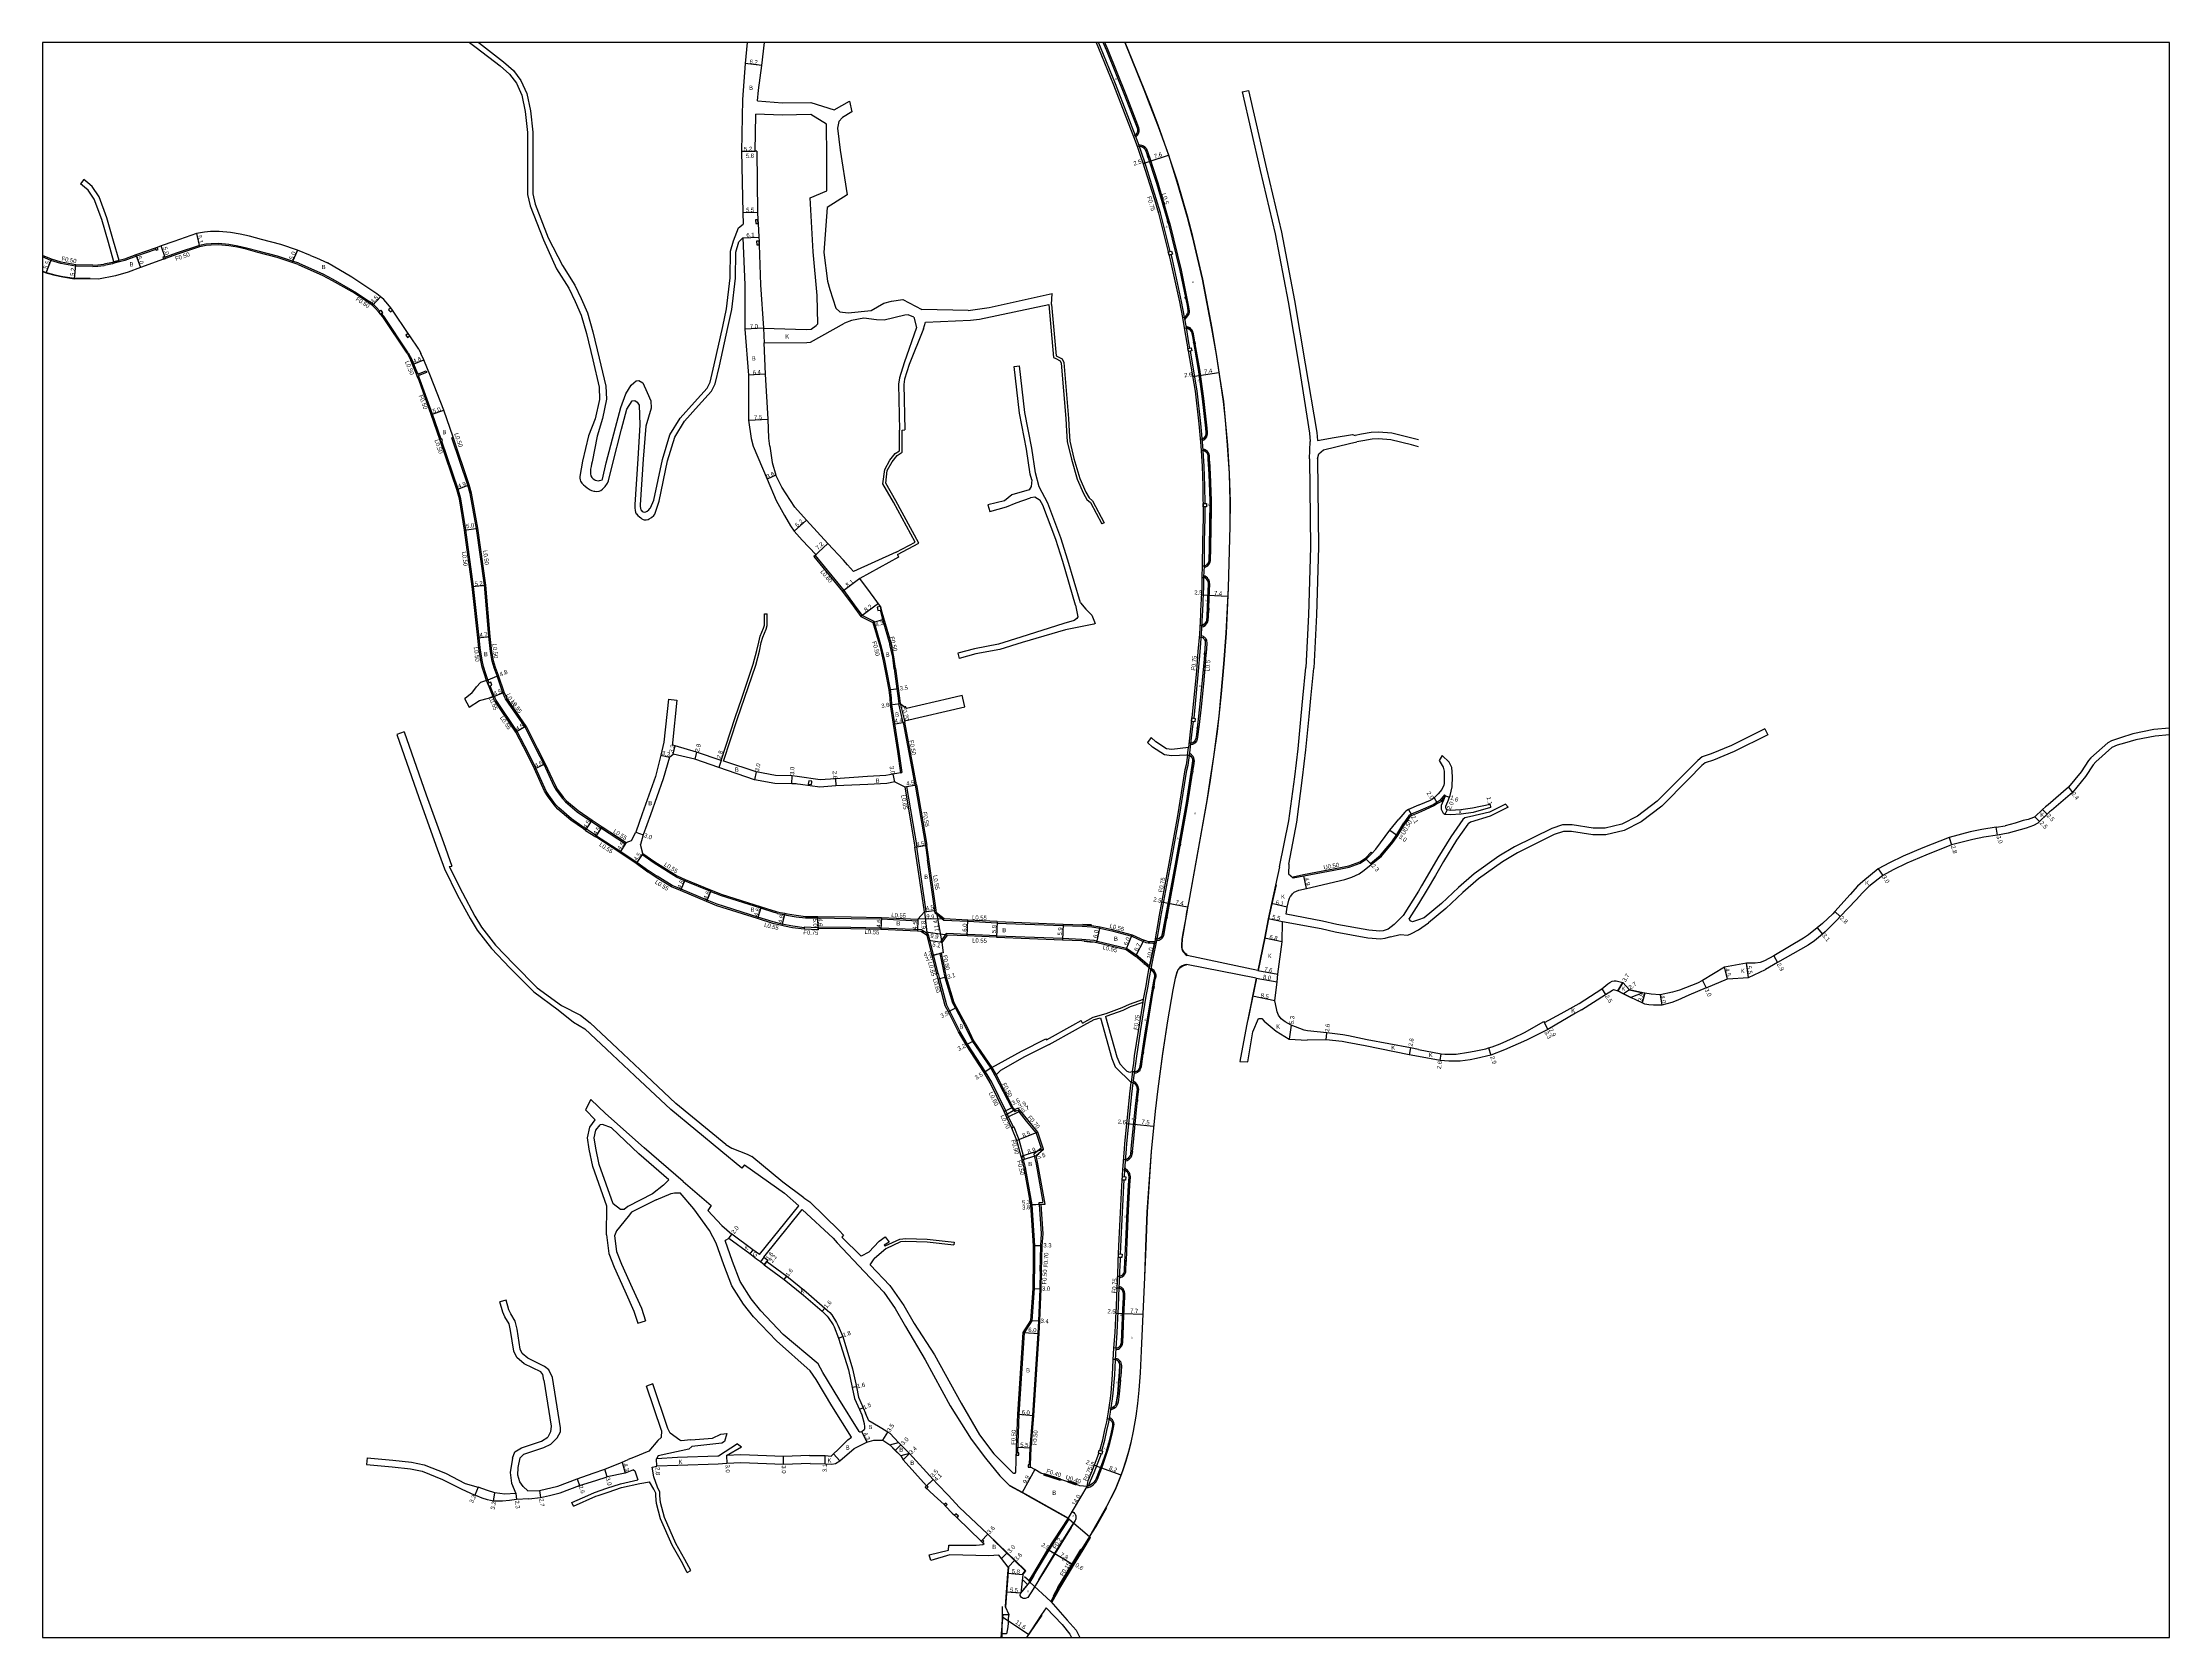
# Model space of a CAD drawing. Header units: metres. Extents: x -8000 to -4000, y -96000 to -93000.
# Drawn here: x -6400 to -5600, y -96000 to -95400 of the extents above; entities that cross this region are included whole.
import ezdxf

# ---------------------------------------------------------------- set-up
doc = ezdxf.new("R2010")
doc.units = ezdxf.units.M
doc.header["$LTSCALE"] = 2.5
for name, color, linetype in [('側溝・桝', 7, 'Continuous'), ('図郭', 7, 'Continuous'), ('幅員', 7, 'Continuous'), ('歩道・分離帯・安全施設', 7, 'Continuous'), ('舗装', 7, 'Continuous'), ('道路', 7, 'Continuous')]:
    doc.layers.add(name, color=color, linetype=linetype)
doc.styles.get("Standard").update_dxf_attribs({"font": ''})
doc.styles.get('Standard').set_extended_font_data('@MS PGothic')

msp = doc.modelspace()

# ---------------------------------------------------------------- linework, layer by layer
at = {"layer": '側溝・桝'}
for points in [[(-5975.82, -95478.57), (-5979.53, -95464.04), (-5981.08, -95458.81), (-5985.48, -95444.68), (-5986.25, -95442.55), (-5987.55, -95438.73), (-5988.93, -95435.1), (-5991.75, -95427.61), (-5996.45, -95415.58), (-6002.06, -95401.78), (-6002.87, -95400)], [(-5988.66, -95429.49), (-5992.47, -95419.69), (-5999.16, -95402.92), (-6000.46, -95400)], [(-5988.78, -95435.5), (-5988.44, -95435.15), (-5988.21, -95434.91), (-5987.92, -95434.51), (-5987.76, -95434.2), (-5987.63, -95433.85), (-5987.55, -95433.46), (-5987.52, -95432.96), (-5987.55, -95432.55), (-5987.66, -95432.05), (-5988.41, -95430.1)], [(-5987.71, -95438.32), (-5986.67, -95438.57), (-5986.3, -95438.68), (-5985.88, -95438.89), (-5985.41, -95439.25), (-5985.08, -95439.64), (-5984.85, -95440), (-5984.54, -95440.63), (-5984.18, -95441.69), (-5983.9, -95442.53)], [(-5983.69, -95443.18), (-5980.53, -95452.79), (-5976.37, -95467.03)], [(-5976.14, -95467.83), (-5976.01, -95468.25), (-5971.76, -95485.66), (-5969.7, -95495.63)], [(-6357.43, -95477.81), (-6364.68, -95480.36), (-6369.08, -95481.99), (-6371.11, -95482.53)], [(-6338.56, -95475.9), (-6341.02, -95476.31), (-6349.34, -95479.15), (-6353.86, -95480.76)], [(-6318.88, -95478.52), (-6323.33, -95477.3), (-6326.54, -95476.55), (-6329.93, -95476.01), (-6333.76, -95475.63), (-6336.55, -95475.69), (-6338.56, -95475.9)], [(-6303.62, -95483.03), (-6305.97, -95482.24), (-6311.63, -95480.34), (-6318.88, -95478.52)], [(-5968.46, -95514.94), (-5968.8, -95512.99), (-5969.78, -95507.21), (-5970.48, -95503.29), (-5971.61, -95497.41), (-5975.05, -95481.57), (-5975.51, -95479.78)], [(-6381.13, -95484.3), (-6387.55, -95484.16), (-6393.09, -95483.11), (-6396.86, -95481.96), (-6400, -95480.62)], [(-6381.13, -95484.3), (-6379.17, -95484.17), (-6376.85, -95483.83)], [(-6373.04, -95483.04), (-6373.63, -95483.19), (-6376.85, -95483.83)], [(-6371.24, -95482.04), (-6373.17, -95482.55)], [(-6371.11, -95482.53), (-6373.04, -95483.04)], [(-6303.62, -95483.03), (-6298.84, -95485.14), (-6294.62, -95487.03), (-6290.82, -95489.07), (-6283.36, -95493.28), (-6282.51, -95493.84), (-6276.97, -95497.48)], [(-6273.17, -95501.07), (-6274.52, -95499.53), (-6275.56, -95498.57), (-6276.97, -95497.48)], [(-6262.45, -95516.67), (-6271.57, -95502.92), (-6272.45, -95501.9)], [(-5969.55, -95496.35), (-5969.04, -95498.85), (-5968.68, -95500.92), (-5968.71, -95501.29), (-5968.76, -95501.64), (-5968.87, -95502.03), (-5969.11, -95502.49), (-5969.34, -95502.84), (-5970.33, -95504.1)], [(-5966.53, -95512.65), (-5966.91, -95510.51), (-5967.09, -95509.54), (-5967.16, -95509.15), (-5967.33, -95508.68), (-5967.54, -95508.25), (-5967.93, -95507.77), (-5968.37, -95507.39), (-5969.04, -95507.04), (-5969.86, -95506.77)], [(-6262.45, -95516.67), (-6261.02, -95519.46)], [(-6258.9, -95524.62), (-6261.02, -95519.46)], [(-5962.73, -95573.41), (-5962.78, -95566.9), (-5963.05, -95559.31), (-5963.6, -95551.71), (-5964.29, -95543.3), (-5965.73, -95531), (-5968.27, -95516.1)], [(-5963.76, -95549.76), (-5963.14, -95549.42), (-5962.81, -95549.17), (-5962.42, -95548.82), (-5962.11, -95548.3), (-5961.93, -95547.86), (-5961.77, -95547.34), (-5961.77, -95546.67), (-5961.9, -95545.04), (-5963.15, -95533.96), (-5964.73, -95522.94), (-5966.41, -95513.37)], [(-6250.08, -95549.19), (-6253.3, -95539.75), (-6257.92, -95527), (-6258.59, -95525.36)], [(-6258.57, -95524.63), (-6255.67, -95523.54)], [(-6258.4, -95525.1), (-6255.5, -95524.01)], [(-6255.67, -95523.54), (-6255.5, -95524.01)], [(-6235.35, -95627.74), (-6235.79, -95623.86), (-6237.9, -95604.59), (-6240.77, -95583.35), (-6242.64, -95571.6), (-6243.68, -95567.98), (-6249.82, -95549.95)], [(-6246.08, -95548.65), (-6245.6, -95548.49)], [(-6226.83, -95644.6), (-6229.02, -95638.24), (-6230.14, -95635.26), (-6230.86, -95632.69), (-6231.51, -95629.11), (-6232.11, -95623.44), (-6233.72, -95604.16), (-6236.81, -95582.79), (-6239.12, -95569.62), (-6240.07, -95566.5), (-6246.08, -95548.65)], [(-5960.87, -95559.23), (-5961.02, -95556.69), (-5961.1, -95555.46), (-5961.22, -95554.86), (-5961.44, -95554.35), (-5961.83, -95553.86), (-5962.28, -95553.46), (-5962.7, -95553.19), (-5963.52, -95552.79)], [(-5960.5, -95585.96), (-5960.37, -95572.43), (-5960.69, -95562.3), (-5960.82, -95559.96)], [(-5966.9, -95654.2), (-5966.9, -95654.16), (-5965.22, -95636.48), (-5964.63, -95629.21), (-5964.03, -95622.57), (-5963.71, -95615.38), (-5963.64, -95613.86), (-5963.28, -95607.08), (-5963.18, -95605.15), (-5963.15, -95601.06), (-5963.01, -95596.95), (-5962.93, -95587.84), (-5962.7, -95578.66), (-5962.72, -95574.66)], [(-5963.03, -95597.57), (-5962.23, -95597.16), (-5961.71, -95596.8), (-5961.3, -95596.38), (-5961.02, -95595.97), (-5960.8, -95595.51), (-5960.7, -95594.97), (-5960.54, -95590.08), (-5960.51, -95586.7)], [(-6109.41, -95592.95), (-6098.62, -95606.16), (-6094.67, -95611.56), (-6091.84, -95615.43), (-6087.3, -95617.68)], [(-5961.34, -95612.77), (-5961.18, -95609.18), (-5960.96, -95603.61), (-5961.01, -95603.15), (-5961.08, -95602.73), (-5961.25, -95602.3), (-5961.51, -95601.85), (-5961.83, -95601.43), (-5962.2, -95601.08), (-5962.67, -95600.79), (-5963.14, -95600.75)], [(-6084.99, -95613.52), (-6084.2, -95616.54), (-6081.33, -95626.4)], [(-5963.91, -95619.83), (-5963.35, -95619.66), (-5962.74, -95619.25), (-5962.15, -95618.64), (-5961.74, -95617.98), (-5961.62, -95617.47), (-5961.47, -95615.84), (-5961.37, -95613.52)], [(-6087.3, -95617.68), (-6087.68, -95618.16)], [(-6087.3, -95617.68), (-6084.51, -95627.28), (-6083.3, -95632.43), (-6082.51, -95636.3), (-6081.21, -95643.42), (-6080.77, -95646.6)], [(-5964.07, -95623.07), (-5963.5, -95623.37), (-5963.21, -95623.53), (-5962.91, -95623.75), (-5962.63, -95624.09), (-5962.45, -95624.44), (-5962.25, -95624.88), (-5962.16, -95625.22), (-5962.1, -95625.66), (-5962.11, -95626.07), (-5962.38, -95629.7)], [(-6232.49, -95639.79), (-6233.25, -95637.5), (-6234.1, -95634.79), (-6234.61, -95632.39), (-6235.35, -95627.74)], [(-6079.64, -95635.59), (-6080.23, -95631.19), (-6080.8, -95628.54), (-6081.33, -95626.4)], [(-5962.43, -95630.35), (-5962.55, -95631.98), (-5963.23, -95639.92), (-5964.24, -95650.01), (-5965.11, -95657.51)], [(-6230.53, -95646.1), (-6232.02, -95642.34), (-6232.95, -95639.99)], [(-6232.04, -95640.92), (-6232.49, -95639.79)], [(-6079.64, -95635.59), (-6078.73, -95643.12), (-6078.2, -95646.6)], [(-6230.07, -95645.92), (-6231.6, -95642.03)], [(-6229.72, -95646.6), (-6230.02, -95645.9), (-6230.07, -95645.92), (-6230.53, -95646.1)], [(-6195.43, -95695.92), (-6196.25, -95695.38), (-6201, -95692.09), (-6205.83, -95687.96), (-6207, -95686.67), (-6209.62, -95683.1), (-6210.51, -95681.62), (-6214.47, -95673.03), (-6217.24, -95667.37), (-6221.51, -95659.18), (-6229.37, -95647.4), (-6229.72, -95646.6)], [(-6225.94, -95646.6), (-6226.88, -95644.62), (-6226.37, -95644.41)], [(-6218.53, -95657.54), (-6225.82, -95646.86), (-6225.94, -95646.6)], [(-6080.77, -95646.6), (-6080.64, -95649.11), (-6079.53, -95656.31), (-6077.97, -95666.68), (-6076.77, -95674.63)], [(-6078.2, -95646.6), (-6077.87, -95648.73)], [(-6077.38, -95648.61), (-6078.06, -95648.77)], [(-6078.06, -95648.77), (-6076.36, -95655.88)], [(-6077.38, -95648.61), (-6075.81, -95655.14)], [(-6075.68, -95655.71), (-6076.36, -95655.88)], [(-6072.91, -95673.15), (-6076.16, -95655.83)], [(-5993.03, -95826.63), (-5992.87, -95824.12), (-5992.31, -95816.18), (-5992.16, -95814.23), (-5990.41, -95796.96), (-5990.28, -95795.6), (-5989.76, -95791.33), (-5988.81, -95784.05), (-5988.46, -95781.31), (-5987.06, -95772.01), (-5984.92, -95758.76), (-5984.18, -95755.02), (-5983.58, -95751.7), (-5982.52, -95745.85), (-5980.67, -95736.57), (-5979.73, -95731.53), (-5979.34, -95729.05), (-5975.64, -95708.93), (-5972.39, -95691.04), (-5969.63, -95673.78), (-5969.11, -95671.89), (-5968.45, -95667.27), (-5967.57, -95659.36), (-5967.07, -95655.47)], [(-6218.53, -95657.54), (-6214.4, -95665.73), (-6211.42, -95671.53), (-6207.67, -95679.7), (-6206.75, -95681.28), (-6204.45, -95684.39), (-6203.29, -95685.65), (-6198.92, -95689.39), (-6193.58, -95693.06), (-6189.79, -95695.53), (-6180.74, -95701.42)], [(-5965.18, -95658.16), (-5965.43, -95660.33), (-5965.69, -95662.01), (-5965.99, -95662.76), (-5966.51, -95663.42), (-5966.98, -95663.8), (-5967.45, -95664.02), (-5968.11, -95664.19)], [(-5969.34, -95668.03), (-5969, -95665.21)], [(-5967.33, -95674.11), (-5967.02, -95672.1), (-5966.76, -95670.21), (-5966.82, -95669.69), (-5967, -95669.06), (-5967.22, -95668.62), (-5967.46, -95668.29), (-5967.87, -95667.96), (-5968.49, -95667.52)], [(-6077.26, -95674.7), (-6076.77, -95674.63)], [(-6075.69, -95679.98), (-6075.05, -95679.87)], [(-6075.05, -95679.87), (-6071.21, -95702.6)], [(-6071.8, -95679.32), (-6072.96, -95673.15), (-6072.42, -95673.05)], [(-6071.8, -95679.32), (-6067.95, -95702.06), (-6067.18, -95707.42)], [(-5971.97, -95701.58), (-5969.21, -95686.13), (-5967.44, -95674.84)], [(-5872.27, -95683.34), (-5874.09, -95685.59), (-5875.27, -95686.31), (-5876.02, -95686.77), (-5876.71, -95687.15), (-5881.34, -95689.25), (-5882.52, -95689.74)], [(-6191.64, -95698.38), (-6195.43, -95695.92)], [(-5900.22, -95709.25), (-5896.35, -95706.06), (-5892.07, -95700.97), (-5890.24, -95698.26), (-5887.51, -95693.84)], [(-5882.52, -95689.74), (-5884.94, -95690.75), (-5885.72, -95691.32), (-5886.12, -95691.76), (-5887.51, -95693.84)], [(-6191.64, -95698.38), (-6182.53, -95704.31), (-6176.42, -95708.36), (-6172, -95711.59), (-6171.89, -95711.66), (-6168.86, -95713.58)], [(-6180.44, -95700.96), (-6180.74, -95701.42)], [(-6068.32, -95727.05), (-6067.67, -95726.96), (-6071.21, -95702.6)], [(-5977, -95729.07), (-5973.32, -95709.14), (-5972.07, -95702.14)], [(-6174.56, -95705.51), (-6174.25, -95705.06)], [(-6148.68, -95719.38), (-6158.51, -95715.31), (-6161.61, -95714.03), (-6169.98, -95708.73), (-6174.56, -95705.51)], [(-6067.18, -95707.42), (-6066.63, -95707.34)], [(-6040.99, -95731.26), (-6051.99, -95730.66), (-6060.96, -95730.25), (-6064.25, -95727.58), (-6067.18, -95707.42)], [(-5929.64, -95713.81), (-5925.7, -95712.97), (-5911.77, -95710.36), (-5908.71, -95709.76), (-5904.58, -95708.22), (-5902.42, -95706.79), (-5900.26, -95704.56)], [(-5899.9, -95704.91), (-5900.26, -95704.56)], [(-6113.49, -95732.99), (-6117.77, -95732.46), (-6120.54, -95731.96), (-6121.76, -95731.66), (-6125.16, -95730.83), (-6130.93, -95729.01), (-6146.19, -95724.19), (-6150.01, -95722.62), (-6159.85, -95718.55), (-6163.22, -95717.15), (-6168.86, -95713.58)], [(-6148.68, -95719.38), (-6147.08, -95720.04)], [(-5929.64, -95713.81), (-5929.54, -95714.29)], [(-6123.5, -95727.63), (-6124.22, -95727.45), (-6124.78, -95727.28), (-6129.88, -95725.67), (-6145, -95720.9), (-6147.08, -95720.04)], [(-6123.5, -95727.63), (-6120.88, -95728.06)], [(-6120.88, -95728.06), (-6120.23, -95728.22), (-6116.52, -95728.87), (-6113.06, -95729.3), (-6108.34, -95729.29), (-6095.9, -95729.51), (-6084.44, -95729.67), (-6070.76, -95730.38)], [(-6113.48, -95732.79), (-6113.49, -95732.99), (-6113.51, -95733.54)], [(-6108.26, -95732.99), (-6113.48, -95732.79)], [(-6108.26, -95732.79), (-6108.26, -95732.99)], [(-6063.08, -95750.18), (-6066.79, -95735.55), (-6069.42, -95733.85), (-6084.64, -95733.17), (-6095.98, -95732.91), (-6108.26, -95732.79)], [(-6108.26, -95732.99), (-6108.25, -95733.34)], [(-6070.73, -95729.83), (-6070.76, -95730.38)], [(-6041.11, -95736.06), (-6060.08, -95735.2), (-6062.22, -95738.28), (-6061.77, -95738.59)], [(-6040.99, -95731.26), (-6016.18, -95732.17), (-6008.92, -95732.46), (-6005.38, -95732.67), (-6002.35, -95733.23), (-5997.79, -95734.22), (-5990.29, -95736.17), (-5986.06, -95738.23)], [(-5980.93, -95737.84), (-5980, -95737.64), (-5979.59, -95737.46), (-5979.13, -95737.16), (-5978.83, -95736.87), (-5978.53, -95736.46), (-5978.29, -95735.91), (-5978.16, -95735.3), (-5977.31, -95730.74), (-5977.1, -95729.59)], [(-6061.96, -95742.6), (-6062.44, -95742.72), (-6060.58, -95751.71)], [(-6041.11, -95736.06), (-6016.38, -95736.96), (-6009.09, -95737.25), (-6004.62, -95737.73), (-6003.3, -95738.04), (-5992.24, -95740.66), (-5988.64, -95743.19)], [(-5983.58, -95747.48), (-5988.64, -95743.19)], [(-5981.75, -95738.91), (-5982.43, -95738.91), (-5983.56, -95738.86), (-5984.13, -95738.8), (-5984.83, -95738.65), (-5986.06, -95738.23)], [(-5983.73, -95748.14), (-5981.63, -95738.36)], [(-6059.9, -95762.15), (-6062.51, -95752.23), (-6063.05, -95750.17), (-6063.61, -95750.32)], [(-6060.58, -95751.71), (-6057.69, -95761.28), (-6056.62, -95763.29), (-6052.7, -95770.63), (-6050.27, -95775.77), (-6043.29, -95785.87)], [(-5981.91, -95755.13), (-5981.57, -95753.12), (-5981.32, -95752.05), (-5981.18, -95751.31), (-5981.16, -95750.84), (-5981.23, -95750.43), (-5981.34, -95750.09), (-5981.61, -95749.58), (-5981.94, -95749.12), (-5982.26, -95748.81), (-5982.58, -95748.56), (-5982.98, -95748.4)], [(-5986.07, -95761.04), (-5985.89, -95759.93)], [(-5985.86, -95779.72), (-5984.95, -95773.47), (-5982.34, -95757.62), (-5982.04, -95755.85)], [(-6037.72, -95801.93), (-6043, -95791.04), (-6045.3, -95787.17), (-6052.12, -95776.76), (-6054.92, -95771.89), (-6058.76, -95764.38), (-6059.9, -95762.15)], [(-5989.29, -95787.74), (-5988.61, -95787.61), (-5988.05, -95787.34), (-5987.59, -95787.02), (-5987.18, -95786.6), (-5986.98, -95786.13), (-5986.65, -95785.22), (-5985.96, -95780.46)], [(-6043.29, -95785.87), (-6041.79, -95788.62)], [(-6042.88, -95785.59), (-6041.34, -95788.39)], [(-6041.79, -95788.62), (-6035.43, -95800.93), (-6034.35, -95802.18)], [(-5989.99, -95787.13), (-5990.53, -95791.24)], [(-5988.13, -95797.56), (-5987.69, -95793.72), (-5987.73, -95793.26), (-5987.85, -95792.79), (-5987.98, -95792.43), (-5988.22, -95792.02), (-5988.47, -95791.68), (-5988.82, -95791.37), (-5989.08, -95791.17), (-5989.68, -95790.78)], [(-5990.08, -95817.18), (-5989.84, -95814.89), (-5988.43, -95800.23), (-5988.21, -95798.25)], [(-6034.83, -95808.03), (-6036.62, -95804.1), (-6037.63, -95801.89), (-6038.26, -95802.19)], [(-6034.83, -95808.03), (-6034.65, -95807.94)], [(-6030.93, -95819.23), (-6031.06, -95818.81), (-6032.7, -95812.79), (-6034.59, -95808.07), (-6034.65, -95807.94)], [(-6034.35, -95801.41), (-6034.35, -95802.18), (-6033.27, -95801.69), (-6032.67, -95802.34), (-6030.01, -95805.76), (-6026.27, -95810.3), (-6024.35, -95815.87), (-6027.13, -95818.19), (-6026.28, -95821.94), (-6023.77, -95836.29)], [(-6034.83, -95808.03), (-6035.42, -95808.42)], [(-6033.2, -95930.49), (-6032.68, -95916.05), (-6030.68, -95885.39), (-6027.81, -95880.88), (-6026.9, -95868.76), (-6026.8, -95857.78), (-6026.75, -95852.7), (-6027.73, -95837.22), (-6030.3, -95823.2), (-6031.05, -95820.21)], [(-5992.35, -95858.3), (-5992.07, -95851.33), (-5991.53, -95839.4), (-5990.99, -95829.85), (-5990.83, -95826.76), (-5990.85, -95826.13), (-5990.99, -95825.63), (-5991.16, -95825.27), (-5991.36, -95824.95), (-5991.57, -95824.66), (-5991.94, -95824.3), (-5992.83, -95823.59)], [(-5992.62, -95820.68), (-5992.1, -95820.52), (-5991.63, -95820.29), (-5991.27, -95820.03), (-5990.91, -95819.73), (-5990.58, -95819.35), (-5990.33, -95818.83), (-5990.18, -95818.24), (-5990.15, -95817.88)], [(-5994.49, -95855.76), (-5994.24, -95850.24), (-5993.26, -95830.14), (-5993.12, -95828)], [(-6025.14, -95837.08), (-6025.19, -95836.39), (-6023.77, -95836.29)], [(-6025.14, -95837.08), (-6024.36, -95848.09), (-6024.65, -95852.68), (-6024.92, -95862.15)], [(-6024.72, -95862.16), (-6024.9, -95868.82), (-6025.41, -95880.89), (-6025.68, -95885.6), (-6027.7, -95916.43), (-6028.64, -95928.69), (-6028.87, -95935.06)], [(-6024.22, -95862.17), (-6024.92, -95862.15)], [(-6001.62, -95929.78), (-6000.49, -95925.8), (-5999.63, -95922.12), (-5998.97, -95918.99), (-5998.31, -95915.27), (-5997.56, -95910.26), (-5997.32, -95908.1), (-5996.65, -95901.23), (-5996.43, -95895.66), (-5996.13, -95891.16), (-5995.77, -95885.36), (-5995.52, -95879.75), (-5995.34, -95875.63), (-5995.18, -95871.5), (-5994.91, -95865.83), (-5994.68, -95859.77), (-5994.6, -95858.3), (-5994.55, -95857.09)], [(-5994.87, -95864.68), (-5993.91, -95864.3), (-5993.35, -95863.89), (-5992.99, -95863.45), (-5992.75, -95863.07), (-5992.54, -95862.44), (-5992.48, -95861.53), (-5992.38, -95859.04)], [(-5993.37, -95882.07), (-5993.12, -95876.47), (-5992.95, -95871.95), (-5992.92, -95870.48), (-5992.99, -95870.01), (-5993.16, -95869.54), (-5993.57, -95868.89), (-5993.95, -95868.54), (-5994.34, -95868.23), (-5995.01, -95867.95)], [(-5996.17, -95891.69), (-5995.36, -95891.5), (-5994.97, -95891.27), (-5994.6, -95890.95), (-5994.15, -95890.41), (-5993.98, -95890.04), (-5993.77, -95889.6), (-5993.68, -95889), (-5993.4, -95882.79)], [(-5996.38, -95894.9), (-5995.98, -95895), (-5995.54, -95895.2), (-5995.15, -95895.53), (-5994.85, -95895.89), (-5994.6, -95896.23), (-5994.37, -95896.72), (-5994.26, -95897.18), (-5994.19, -95897.7), (-5994.34, -95900.14), (-5994.54, -95902.4)], [(-5994.6, -95903.11), (-5995.06, -95908.41), (-5995.46, -95911.47), (-5995.64, -95912.2), (-5995.88, -95912.74), (-5996.23, -95913.22), (-5996.53, -95913.56), (-5997.23, -95913.97), (-5998.17, -95914.32)], [(-5999.31, -95929.54), (-5998.6, -95927.07), (-5997.67, -95923.51), (-5997, -95920.42), (-5996.99, -95919.8), (-5997.07, -95919.3), (-5997.23, -95918.85), (-5997.39, -95918.49), (-5997.61, -95918.18), (-5997.91, -95917.83), (-5998.67, -95917.25)], [(-6007.14, -95943.21), (-6007.35, -95943.71), (-6006.66, -95943.53), (-6005.96, -95943.27), (-6005.3, -95942.93), (-6004.7, -95942.45), (-6004.14, -95941.9), (-6003.75, -95941.39), (-6003.42, -95940.85), (-6003.19, -95940.4), (-6001.18, -95935.19), (-5999.64, -95930.71), (-5999.51, -95930.27)], [(-6001.87, -95930.93), (-6004.63, -95938.03), (-6005.98, -95941.21), (-6006.74, -95943.02)], [(-6023.23, -95938.53), (-6023.36, -95938.91)], [(-6017.13, -95940.95), (-6023.36, -95938.91)], [(-6017, -95940.57), (-6017.13, -95940.95)], [(-6014.2, -95941.07), (-6014.32, -95941.45)], [(-6010.96, -95942.12), (-6014.2, -95941.07)], [(-6010.96, -95942.12), (-6011.09, -95942.5)], [(-6023.77, -95975.86), (-6023.61, -95975.96), (-6019.12, -95968.53), (-6012.92, -95958.6), (-6013.09, -95958.5)], [(-6018.06, -95981.14), (-6012.82, -95972.52), (-6009.46, -95966.94)], [(-6009.33, -95967.01), (-6009.46, -95966.94)], [(-6009.33, -95967.01), (-6009.33, -95967.02)], [(-6018.07, -95981.14), (-6019.91, -95984.45), (-6019.78, -95984.54)]]:
    msp.add_lwpolyline(points, dxfattribs=at)
for points in [[(-5988.66, -95429.49), (-5989.12, -95429.67), (-5988.88, -95430.29), (-5988.41, -95430.1)], [(-5983.9, -95442.53), (-5983.69, -95443.18), (-5984.17, -95443.34), (-5984.38, -95442.68)], [(-6131.84, -95466.71), (-6131.76, -95468.11), (-6130.86, -95468.06), (-6130.94, -95466.66)], [(-5976.14, -95467.83), (-5976.62, -95467.97), (-5976.85, -95467.17), (-5976.37, -95467.03)], [(-6357.32, -95478.09), (-6356.57, -95477.82), (-6356.85, -95477.07), (-6357.6, -95477.34), (-6357.43, -95477.81)], [(-6131.41, -95474.73), (-6131.33, -95476.13), (-6130.43, -95476.08), (-6130.51, -95474.68)], [(-5976.57, -95478.76), (-5975.35, -95478.45), (-5975.04, -95479.66), (-5976.26, -95479.98)], [(-6354.45, -95481.5), (-6353.7, -95481.23), (-6353.86, -95480.76), (-6353.97, -95480.48), (-6354.72, -95480.75)], [(-5969.55, -95496.35), (-5970.04, -95496.45), (-5970.19, -95495.73), (-5969.7, -95495.63)], [(-6273.55, -95501.4), (-6272.83, -95502.23), (-6272.45, -95501.9), (-6272, -95501.51), (-6272.72, -95500.67), (-6273.17, -95501.07)], [(-6269.88, -95500.54), (-6269.16, -95501.37), (-6268.33, -95500.65), (-6269.05, -95499.81)], [(-6263.39, -95510.03), (-6262.78, -95510.95), (-6261.86, -95510.34), (-6262.47, -95509.42)], [(-5969.23, -95515.08), (-5967.94, -95514.86), (-5967.75, -95516.01), (-5969.03, -95516.23)], [(-5966.53, -95512.65), (-5966.41, -95513.37), (-5966.9, -95513.45), (-5967.03, -95512.73)], [(-6259.36, -95524.8), (-6259.08, -95525.55), (-6258.59, -95525.36), (-6258.33, -95525.26), (-6258.4, -95525.1), (-6258.57, -95524.63), (-6258.62, -95524.51), (-6258.9, -95524.62), (-6259.36, -95524.8)], [(-6250.55, -95549.35), (-6250.29, -95550.11), (-6249.82, -95549.95), (-6249.54, -95549.85), (-6249.79, -95549.1), (-6250.08, -95549.19)], [(-5960.87, -95559.23), (-5961.37, -95559.26), (-5961.32, -95559.99), (-5960.82, -95559.96)], [(-5963.51, -95573.42), (-5962.18, -95573.41), (-5962.17, -95574.65), (-5963.5, -95574.66)], [(-5960.5, -95585.96), (-5961, -95585.96), (-5961.01, -95586.7), (-5960.51, -95586.7)], [(-6085.76, -95613.71), (-6084.88, -95613.49), (-6084.51, -95613.39), (-6084.83, -95612.13), (-6086.09, -95612.46)], [(-5961.34, -95612.77), (-5961.37, -95613.52), (-5961.87, -95613.5), (-5961.84, -95612.75)], [(-5962.38, -95629.7), (-5962.43, -95630.35), (-5962.97, -95630.31), (-5962.92, -95629.66)], [(-6232.51, -95641.1), (-6232.07, -95642.22), (-6231.6, -95642.03), (-6230.95, -95641.77), (-6231.39, -95640.66), (-6232.04, -95640.92)], [(-5967.67, -95654.1), (-5966.47, -95654.26), (-5966.64, -95655.53), (-5967.84, -95655.37)], [(-5965.11, -95657.51), (-5965.18, -95658.16), (-5965.72, -95658.09), (-5965.64, -95657.44)], [(-6110.67, -95678.19), (-6110.64, -95677.92), (-6111.83, -95677.75), (-6111.99, -95678.94), (-6110.8, -95679.11)], [(-5967.33, -95674.11), (-5967.44, -95674.84), (-5967.99, -95674.76), (-5967.88, -95674.03)], [(-5971.97, -95701.58), (-5972.07, -95702.14), (-5972.62, -95702.05), (-5972.52, -95701.48)], [(-5977.55, -95728.97), (-5977, -95729.07), (-5977.1, -95729.59), (-5977.65, -95729.49)], [(-5981.91, -95755.13), (-5982.04, -95755.85), (-5982.52, -95755.77), (-5982.39, -95755.04)], [(-5985.86, -95779.72), (-5985.96, -95780.46), (-5986.44, -95780.39), (-5986.34, -95779.65)], [(-5988.13, -95797.56), (-5988.21, -95798.25), (-5988.71, -95798.19), (-5988.63, -95797.5)], [(-6031.52, -95820.35), (-6031.05, -95820.21), (-6030.66, -95820.09), (-6030.93, -95819.23), (-6031.79, -95819.49)], [(-5990.08, -95817.18), (-5990.15, -95817.88), (-5990.65, -95817.83), (-5990.58, -95817.13)], [(-5993.81, -95826.57), (-5992.54, -95826.66), (-5992.63, -95828.03), (-5993.9, -95827.95)], [(-5995.26, -95855.73), (-5993.98, -95855.79), (-5994.04, -95857.11), (-5995.32, -95857.05)], [(-5992.35, -95858.3), (-5992.85, -95858.28), (-5992.88, -95859.02), (-5992.38, -95859.04)], [(-5993.37, -95882.07), (-5993.87, -95882.05), (-5993.91, -95882.77), (-5993.4, -95882.79)], [(-5994.54, -95902.4), (-5995.08, -95902.35), (-5995.14, -95903.06), (-5994.6, -95903.11)], [(-6033.74, -95931.38), (-6032.84, -95931.41), (-6032.8, -95930.51), (-6033.2, -95930.49), (-6033.7, -95930.48)], [(-6029.3, -95935.95), (-6028.4, -95935.98), (-6028.37, -95935.08), (-6028.87, -95935.06), (-6029.27, -95935.05)], [(-6002.54, -95929.57), (-6001.27, -95929.86), (-6001.53, -95931.01), (-6002.8, -95930.72)], [(-5999.31, -95929.54), (-5999.79, -95929.41), (-6000, -95930.14), (-5999.51, -95930.27)], [(-6067.98, -95943.4), (-6067.41, -95943.96), (-6066.85, -95943.38), (-6067.43, -95942.82), (-6067.57, -95942.97)], [(-6060.86, -95950), (-6060.31, -95950.58), (-6059.73, -95950.04), (-6060.27, -95949.45)], [(-6057.03, -95954.02), (-6056.02, -95954.99), (-6055.47, -95954.41), (-6056.48, -95953.44)], [(-6046.38, -95964.23), (-6045.91, -95963.72), (-6046.42, -95963.24), (-6046.9, -95963.76)]]:
    msp.add_lwpolyline(points, close=True, dxfattribs=at)
at = {"layer": '図郭'}
msp.add_lwpolyline([(-6400, -96000), (-5600, -96000), (-5600, -95400), (-6400, -95400)], close=True, dxfattribs=at)
at = {"layer": '幅員'}
for points in [[(-6129.51, -95408.6), (-6135.66, -95407.84)], [(-6131.34, -95440.82), (-6137.13, -95441.01)], [(-6137.13, -95441.01), (-6131.94, -95440.84)], [(-5986.04, -95445.49), (-5983.71, -95444.72)], [(-5983.71, -95444.72), (-5976.51, -95442.41)], [(-6136.6, -95463.9), (-6131.1, -95463.84)], [(-6342.07, -95471.84), (-6340.9, -95476.8)], [(-6364.85, -95479.89), (-6363.12, -95484.58)], [(-6353.7, -95481.23), (-6355.37, -95476.52)], [(-6304.16, -95478.12), (-6306.13, -95482.71)], [(-6136.66, -95473.43), (-6130.57, -95473.17)], [(-6398.67, -95486.62), (-6396.68, -95481.49)], [(-6387.96, -95488.84), (-6387.5, -95483.66)], [(-6128.86, -95507.51), (-6135.85, -95507.8)], [(-6260.89, -95521.08), (-6256.61, -95519.4)], [(-6128.07, -95524.71), (-6134.46, -95525.15)], [(-5967.44, -95525.59), (-5964.91, -95525.23)], [(-5964.91, -95525.23), (-5957.59, -95524.1)], [(-6253.77, -95539.91), (-6249.03, -95538.3)], [(-6134.52, -95542.04), (-6127.03, -95541.66)], [(-6244.16, -95568.13), (-6239.59, -95566.35)], [(-6124.18, -95562.76), (-6127.44, -95564.3)], [(-6241.27, -95583.43), (-6236.32, -95582.71)], [(-6112.67, -95579.66), (-6117.23, -95583.86)], [(-6109.85, -95593.36), (-6104.6, -95588.43)], [(-6238.4, -95604.65), (-6233.22, -95604.11)], [(-6092.64, -95601.64), (-6099.09, -95606.54)], [(-5964.09, -95607.76), (-5961.63, -95607.86)], [(-5961.63, -95607.86), (-5954.25, -95608.21)], [(-6085.63, -95611.05), (-6092.23, -95615.9)], [(-6236.28, -95623.92), (-6231.61, -95623.39)], [(-6232.95, -95639.99), (-6228.55, -95638.07)], [(-6230.53, -95646.1), (-6226.37, -95644.41)], [(-6081.71, -95643.49), (-6078.23, -95643.06)], [(-6081.14, -95649.19), (-6077.38, -95648.61)], [(-6080.03, -95656.38), (-6075.68, -95655.71)], [(-6218.07, -95657.23), (-6221.98, -95659.46)], [(-6214.97, -95673.27), (-6210.92, -95671.29)], [(-6167.44, -95668.05), (-6164.24, -95668.85)], [(-6162.8, -95667.71), (-6162.11, -95664.58)], [(-6153.98, -95666.91), (-6154.71, -95669.62)], [(-6144.79, -95670.04), (-6145.62, -95672.71)], [(-6131.6, -95674.41), (-6132.22, -95677.34)], [(-6118.16, -95678.88), (-6118.1, -95675.88)], [(-6101.74, -95677), (-6101.59, -95679.6)], [(-6079.47, -95678.18), (-6080.02, -95675.23)], [(-6075.69, -95679.98), (-6071.26, -95679.23)], [(-5876.58, -95684.18), (-5875.53, -95685.88)], [(-5872.27, -95683.34), (-5870.78, -95683.92)], [(-5855.55, -95686.65), (-5855.32, -95687.73)], [(-5637.92, -95680.16), (-5636.46, -95682.07)], [(-6195.73, -95696.38), (-6193.27, -95692.6)], [(-6191.94, -95698.84), (-6189.49, -95695.07)], [(-5886.24, -95688.5), (-5885.18, -95690.31)], [(-5871.65, -95688.65), (-5872.56, -95690.43)], [(-5664.66, -95698.13), (-5665.19, -95695.18)], [(-5650.62, -95691.29), (-5648.88, -95693.09)], [(-5647.73, -95688.51), (-5646, -95690.31)], [(-6180.44, -95700.96), (-6182.89, -95704.73)], [(-6176.89, -95697.11), (-6174.06, -95698.11)], [(-6071.85, -95702.71), (-6067.41, -95701.97)], [(-5893.18, -95696.36), (-5890.69, -95698.04)], [(-5682.87, -95699.12), (-5682, -95701.78)], [(-6174.25, -95705.06), (-6176.73, -95708.81)], [(-5902.1, -95707.18), (-5900.55, -95708.88)], [(-5709.54, -95710.88), (-5707.87, -95713.37)], [(-6158.3, -95714.81), (-6160.06, -95719.06)], [(-6148.47, -95718.87), (-6150.22, -95723.12)], [(-5924.58, -95718.25), (-5925.6, -95713.46)], [(-6129.71, -95725.14), (-6131.1, -95729.53)], [(-6120.75, -95727.53), (-6121.89, -95732.19)], [(-6068.32, -95727.05), (-6063.86, -95726.41)], [(-6068.32, -95727.05), (-6067.27, -95735.89)], [(-6063.72, -95727.36), (-6061.77, -95738.59)], [(-5979.06, -95723.25), (-5976.58, -95723.71)], [(-5976.58, -95723.71), (-5969.33, -95725.18)], [(-5931.8, -95725.25), (-5937.75, -95723.95)], [(-5725.84, -95726.86), (-5723.8, -95728.78)], [(-6108.24, -95733.74), (-6108.34, -95728.74)], [(-6108.25, -95733.34), (-6108.34, -95728.74)], [(-6084.42, -95729.12), (-6084.66, -95733.72)], [(-6070.73, -95729.83), (-6070.93, -95734.33)], [(-6060.83, -95729.71), (-6070.73, -95729.83)], [(-6059.8, -95735.76), (-6069.6, -95734.38)], [(-6052.24, -95736.11), (-6051.96, -95730.11)], [(-6040.98, -95730.71), (-6041.13, -95736.61)], [(-6016.16, -95731.62), (-6016.4, -95737.51)], [(-6003.43, -95738.57), (-6002.24, -95732.69)], [(-5992.47, -95741.17), (-5990.1, -95735.66)], [(-5933.61, -95730.78), (-5939, -95729.66)], [(-5732.52, -95733.03), (-5730.54, -95735.42)], [(-6061.77, -95738.59), (-6066.8, -95737.76)], [(-6061.28, -95742.43), (-6065.35, -95743.46)], [(-6065.35, -95743.46), (-6061.96, -95742.6)], [(-5985.8, -95737.74), (-5988.9, -95743.68)], [(-5981.63, -95738.36), (-5983.73, -95748.14)], [(-5933.78, -95738.33), (-5940.44, -95736.92)], [(-5748.85, -95743.58), (-5747.44, -95746.11)], [(-6060.1, -95751.58), (-6063.09, -95752.38)], [(-5943.47, -95751.99), (-5935.59, -95753.35)], [(-5942.9, -95749.07), (-5935.43, -95750.45)], [(-5766.29, -95752.25), (-5767.4, -95747.88)], [(-5758.34, -95751.74), (-5759.14, -95746.3)], [(-5936.55, -95760.47), (-5944.89, -95758.8)], [(-5813.52, -95756.05), (-5812.15, -95758.14)], [(-5805.55, -95753.58), (-5807.51, -95756.72)], [(-5803.11, -95756.35), (-5805.31, -95757.91)], [(-5797.31, -95757.58), (-5798.32, -95761.24)], [(-5791.62, -95758.19), (-5790.9, -95762.13)], [(-5775.58, -95752.89), (-5774.26, -95755.59)], [(-6056.18, -95763.05), (-6059.29, -95764.65)], [(-6052.63, -95777.08), (-6049.83, -95775.52)], [(-5930.41, -95769.68), (-5931.05, -95774.94)], [(-5917.24, -95775.14), (-5916.96, -95772.55)], [(-5835.31, -95768.34), (-5833.76, -95771.25)], [(-5833.76, -95771.25), (-5835.12, -95768.69)], [(-5885.53, -95778.21), (-5886, -95780.76)], [(-5874.29, -95782.95), (-5873.91, -95780.38)], [(-5856.13, -95778.24), (-5855.21, -95780.99)], [(-6042.88, -95785.59), (-6045.81, -95787.5)], [(-6035.01, -95800.65), (-6038.26, -95802.19)], [(-6037.72, -95803.38), (-6034.35, -95801.41)], [(-6037.26, -95804.39), (-6032.14, -95801.89)], [(-5992.17, -95806.68), (-5989.59, -95806.93)], [(-5989.59, -95806.93), (-5982.09, -95807.66)], [(-6025.66, -95809.93), (-6033.56, -95813.08)], [(-6023.45, -95816.31), (-6031.92, -95819.06)], [(-6031.52, -95820.35), (-6026.29, -95818.66)], [(-6022.94, -95836.94), (-6028.23, -95837.28)], [(-6028.23, -95837.28), (-6024.44, -95837.04)], [(-6141.88, -95849.89), (-6140.69, -95848.28)], [(-6023.95, -95852.71), (-6027.25, -95852.71)], [(-6127.22, -95858.08), (-6128.52, -95859.85)], [(-6128.52, -95859.85), (-6127.57, -95858.56)], [(-6121.06, -95865.37), (-6120.08, -95864.1)], [(-6027.4, -95868.74), (-6024.4, -95868.83)], [(-6106.8, -95877.31), (-6105.74, -95876.11)], [(-5996.22, -95877.99), (-5993.7, -95878.1)], [(-5993.7, -95878.1), (-5986.03, -95878.43)], [(-6100.65, -95887.36), (-6098.95, -95886.75)], [(-6031.17, -95885.23), (-6025.18, -95885.63)], [(-6028.3, -95880.72), (-6024.91, -95880.91)], [(-6093.9, -95905.66), (-6095.46, -95905.99)], [(-6091.3, -95913.62), (-6092.67, -95914.23)], [(-6033.18, -95916.03), (-6027.2, -95916.46)], [(-6091.89, -95922.7), (-6090.01, -95926.56)], [(-6083.91, -95925.77), (-6082.08, -95922.78)], [(-6079.29, -95929.62), (-6077.15, -95927.52)], [(-6182.03, -95934.07), (-6180.89, -95938.21)], [(-6168.98, -95935.56), (-6169.11, -95932.77)], [(-6142.73, -95931.58), (-6142.58, -95934.57)], [(-6121.25, -95934.94), (-6121.26, -95931.94)], [(-6105.63, -95934.69), (-6105.6, -95931.59)], [(-6073.89, -95930.84), (-6076.35, -95933.19)], [(-6033.63, -95928.47), (-6028.14, -95928.72)], [(-6004.36, -95935.21), (-6002.07, -95936.1)], [(-6236.11, -95943.52), (-6237.4, -95946.45)], [(-6198.85, -95940.32), (-6197.97, -95942.77)], [(-6187.64, -95939.56), (-6188.49, -95936.68)], [(-6065.06, -95940.53), (-6067.98, -95943.4)], [(-6065.06, -95940.53), (-6067.57, -95942.97)], [(-6026.77, -95936.83), (-6031.56, -95945.49)], [(-6014.24, -95955.28), (-6007.14, -95943.21)], [(-6002.07, -95936.1), (-5994.37, -95938.88)], [(-6230.42, -95948.75), (-6229.86, -95945.59)], [(-6222.02, -95945.85), (-6221.74, -95948.13)], [(-6213.05, -95944.71), (-6212.7, -95947.39)], [(-6046.9, -95963.76), (-6044.45, -95961.11)], [(-6021.42, -95967.13), (-6019.28, -95968.43)], [(-6021.42, -95967.13), (-6019.28, -95968.43)], [(-6039.26, -95970.34), (-6037.17, -95968.18)], [(-6031.25, -95976.41), (-6037.04, -95975.98)], [(-6036.86, -95973.5), (-6034.35, -95970.92)], [(-6019.28, -95968.43), (-6012.61, -95972.45)], [(-6012.61, -95972.45), (-6012.1, -95972.76)], [(-6032.07, -95983.39), (-6037.55, -95982.99)], [(-6038.75, -95992.36), (-6029.13, -95998.77)]]:
    msp.add_lwpolyline(points, dxfattribs=at)
at = {"layer": '幅員', "flags": 128}
for points in [[(-6275.88, -95498.95), (-6272.84, -95495.64)], [(-6087.68, -95618.16), (-6083.55, -95616.96)]]:
    msp.add_lwpolyline(points, dxfattribs=at)
at = {"layer": '歩道・分離帯・安全施設'}
for points in [[(-5988.98, -95434.98), (-5988.8, -95434.81), (-5988.6, -95434.59), (-5988.35, -95434.24), (-5988.22, -95433.99), (-5988.12, -95433.71), (-5988.05, -95433.39), (-5988.03, -95432.96), (-5988.05, -95432.62), (-5988.14, -95432.2), (-5992.94, -95419.88), (-5999.63, -95403.11), (-6001.01, -95400)], [(-5989.7, -95435.26), (-5988.98, -95434.98), (-5988.8, -95434.81), (-5988.6, -95434.59), (-5988.35, -95434.24), (-5988.22, -95433.99), (-5988.12, -95433.71), (-5988.05, -95433.39), (-5988.03, -95432.96), (-5988.05, -95432.62), (-5988.14, -95432.2), (-5992.94, -95419.88), (-5999.63, -95403.11), (-6001.01, -95400)], [(-5969.41, -95743.23), (-5969.98, -95742.86), (-5970.47, -95742.36), (-5970.86, -95741.8), (-5971.15, -95741.27), (-5971.29, -95740.84), (-5971.38, -95740.4), (-5971.39, -95739.98), (-5971.38, -95739.56), (-5971.21, -95737.14), (-5970.9, -95735.13), (-5969.94, -95729.94), (-5969.45, -95727.2), (-5969.06, -95724.94), (-5968.68, -95723.05), (-5961.9, -95685.22), (-5960.68, -95677.52), (-5959.4, -95668.69), (-5958.1, -95659.24), (-5957.41, -95653.41), (-5956.58, -95644.98), (-5955.59, -95633.79), (-5954.71, -95622.22), (-5953.89, -95605.19), (-5953.27, -95581.96), (-5953.2, -95572.63), (-5953.5, -95562.16), (-5954.16, -95551.52), (-5955.01, -95542.03), (-5955.73, -95535.05), (-5957.13, -95525.69), (-5958.4, -95517.29), (-5960.12, -95507.49), (-5963.64, -95488.96), (-5967.35, -95472.94), (-5969.37, -95465.27), (-5973.12, -95452.33), (-5976.45, -95442.08), (-5980.39, -95431.05), (-5983.35, -95423.18), (-5985.61, -95417.6), (-5992.77, -95400)], [(-5988.23, -95439.16), (-5987.5, -95438.89), (-5986.8, -95439.05), (-5986.49, -95439.15), (-5986.15, -95439.32), (-5985.75, -95439.62), (-5985.48, -95439.94), (-5985.29, -95440.25), (-5985.01, -95440.83), (-5984.66, -95441.85), (-5981, -95452.94), (-5976.5, -95468.38), (-5972.24, -95485.77), (-5969.53, -95498.94), (-5969.19, -95500.94), (-5969.21, -95501.24), (-5969.25, -95501.53), (-5969.34, -95501.84), (-5969.55, -95502.24), (-5969.74, -95502.55), (-5970.45, -95503.44), (-5971.21, -95503.57)], [(-5987.5, -95438.89), (-5986.8, -95439.05), (-5986.49, -95439.15), (-5986.15, -95439.32), (-5985.75, -95439.62), (-5985.48, -95439.94), (-5985.29, -95440.25), (-5985.01, -95440.83), (-5984.66, -95441.85), (-5981, -95452.94), (-5976.5, -95468.38), (-5972.24, -95485.77), (-5969.53, -95498.94), (-5969.19, -95500.94), (-5969.21, -95501.24), (-5969.25, -95501.53), (-5969.34, -95501.84), (-5969.55, -95502.24), (-5969.74, -95502.55), (-5970.45, -95503.44)], [(-6400, -95485.96), (-6398.16, -95486.65), (-6395.32, -95487.41), (-6392.39, -95488.02), (-6387.95, -95488.69)], [(-6382.12, -95488.82), (-6387.95, -95488.69)], [(-5970.53, -95507.47), (-5969.76, -95507.33), (-5969.23, -95507.5), (-5968.66, -95507.8), (-5968.29, -95508.12), (-5967.96, -95508.52), (-5967.79, -95508.87), (-5967.65, -95509.28), (-5967.58, -95509.63), (-5967.4, -95510.59), (-5965.23, -95523.02), (-5963.65, -95534.02), (-5962.4, -95545.09), (-5962.27, -95546.69), (-5962.27, -95547.27), (-5962.4, -95547.69), (-5962.56, -95548.07), (-5962.81, -95548.5), (-5963.12, -95548.78), (-5963.41, -95549), (-5963.81, -95549.21), (-5964.58, -95549.28)], [(-5963.81, -95549.21), (-5963.41, -95549), (-5963.12, -95548.78), (-5962.81, -95548.5), (-5962.56, -95548.07), (-5962.4, -95547.69), (-5962.27, -95547.27), (-5962.27, -95546.69), (-5962.4, -95545.09), (-5963.65, -95534.02), (-5965.23, -95523.02), (-5967.4, -95510.59), (-5967.58, -95509.63), (-5967.65, -95509.28), (-5967.79, -95508.87), (-5967.96, -95508.52), (-5968.29, -95508.12), (-5968.66, -95507.8), (-5969.23, -95507.5), (-5969.76, -95507.33)], [(-5964.25, -95553.43), (-5963.48, -95553.37), (-5962.94, -95553.63), (-5962.58, -95553.86), (-5962.19, -95554.21), (-5961.87, -95554.61), (-5961.7, -95555.01), (-5961.6, -95555.53), (-5961.52, -95556.73), (-5961.19, -95562.33), (-5960.87, -95572.44), (-5961.04, -95590.07), (-5961.2, -95594.92), (-5961.28, -95595.35), (-5961.46, -95595.72), (-5961.69, -95596.07), (-5962.03, -95596.42), (-5962.49, -95596.73), (-5963.02, -95597), (-5963.79, -95596.99)], [(-5963.02, -95597), (-5962.49, -95596.73), (-5962.03, -95596.42), (-5961.69, -95596.07), (-5961.46, -95595.72), (-5961.28, -95595.35), (-5961.2, -95594.92), (-5961.04, -95590.07), (-5960.87, -95572.44), (-5961.19, -95562.33), (-5961.52, -95556.73), (-5961.6, -95555.53), (-5961.7, -95555.01), (-5961.87, -95554.61), (-5962.19, -95554.21), (-5962.58, -95553.86), (-5962.94, -95553.63), (-5963.48, -95553.37)], [(-5963.92, -95601.23), (-5963.15, -95601.25), (-5962.83, -95601.28), (-5962.51, -95601.48), (-5962.2, -95601.77), (-5961.92, -95602.13), (-5961.7, -95602.52), (-5961.57, -95602.87), (-5961.5, -95603.22), (-5961.46, -95603.63), (-5961.68, -95609.16), (-5961.97, -95615.8), (-5962.11, -95617.39), (-5962.21, -95617.79), (-5962.55, -95618.33), (-5963.06, -95618.86), (-5963.57, -95619.21), (-5963.88, -95619.3), (-5964.66, -95619.27)], [(-5963.88, -95619.3), (-5963.57, -95619.21), (-5963.06, -95618.86), (-5962.55, -95618.33), (-5962.21, -95617.79), (-5962.11, -95617.39), (-5961.97, -95615.8), (-5961.68, -95609.16), (-5961.46, -95603.63), (-5961.5, -95603.22), (-5961.57, -95602.87), (-5961.7, -95602.52), (-5961.92, -95602.13), (-5962.2, -95601.77), (-5962.51, -95601.48), (-5962.83, -95601.28), (-5963.15, -95601.25)], [(-5964.9, -95623.59), (-5964.13, -95623.66), (-5963.75, -95623.85), (-5963.51, -95623.99), (-5963.28, -95624.15), (-5963.09, -95624.39), (-5962.93, -95624.68), (-5962.76, -95625.06), (-5962.69, -95625.33), (-5962.64, -95625.69), (-5962.65, -95626.04), (-5963.09, -95631.93), (-5963.77, -95639.87), (-5964.78, -95649.95), (-5965.97, -95660.26), (-5966.21, -95661.87), (-5966.46, -95662.48), (-5966.9, -95663.03), (-5967.27, -95663.34), (-5967.63, -95663.51), (-5968.04, -95663.61), (-5968.81, -95663.53)], [(-5964.13, -95623.66), (-5963.75, -95623.85), (-5963.51, -95623.99), (-5963.28, -95624.15), (-5963.09, -95624.39), (-5962.93, -95624.68), (-5962.76, -95625.06), (-5962.69, -95625.33), (-5962.64, -95625.69), (-5962.65, -95626.04), (-5963.09, -95631.93), (-5963.77, -95639.87), (-5964.78, -95649.95), (-5965.97, -95660.26), (-5966.21, -95661.87), (-5966.46, -95662.48), (-5966.9, -95663.03), (-5967.27, -95663.34), (-5967.63, -95663.51), (-5968.04, -95663.61)], [(-5969.34, -95668.03), (-5968.57, -95668.14), (-5968.2, -95668.41), (-5967.87, -95668.67), (-5967.7, -95668.91), (-5967.52, -95669.27), (-5967.37, -95669.8), (-5967.32, -95670.2), (-5967.57, -95672.02), (-5969.76, -95686.03), (-5973.87, -95709.04), (-5977.86, -95730.64), (-5978.7, -95735.19), (-5978.82, -95735.74), (-5979.02, -95736.18), (-5979.26, -95736.51), (-5979.48, -95736.73), (-5979.85, -95736.97), (-5980.17, -95737.11), (-5980.81, -95737.25), (-5981.5, -95737.11)], [(-5980.81, -95737.25), (-5980.17, -95737.11), (-5979.85, -95736.97), (-5979.48, -95736.73), (-5979.26, -95736.51), (-5979.02, -95736.18), (-5978.82, -95735.74), (-5978.7, -95735.19), (-5977.86, -95730.64), (-5973.87, -95709.04), (-5969.76, -95686.03), (-5967.57, -95672.02), (-5967.32, -95670.2), (-5967.37, -95669.8), (-5967.52, -95669.27), (-5967.7, -95668.91), (-5967.87, -95668.67), (-5968.2, -95668.41), (-5968.57, -95668.14)], [(-5936.05, -95716.84), (-5937.61, -95723.98), (-5938.85, -95729.69), (-5940.29, -95736.95), (-5942.75, -95749.1)], [(-6005.51, -95731.97), (-6008.76, -95731.77)], [(-6008.15, -95738.1), (-6005.14, -95738.41)], [(-5997.89, -95947.37), (-5996.22, -95943.72), (-5994.4, -95939.31), (-5993.68, -95937.3), (-5992.43, -95933.52), (-5991.39, -95930.02), (-5990.54, -95926.68), (-5989.6, -95922.39), (-5988.66, -95916.76), (-5988.04, -95912), (-5987.48, -95906.98), (-5987.06, -95900.48), (-5986.62, -95892.15), (-5985.43, -95864.45), (-5984.97, -95853.02), (-5984.46, -95839.88), (-5982.9, -95817.18), (-5981.41, -95801.96), (-5980.43, -95793.58), (-5978.64, -95780.38), (-5976.76, -95768.01), (-5974.78, -95756.39), (-5973.91, -95752.02), (-5973.18, -95749.61), (-5972.85, -95748.87), (-5972.18, -95748.07), (-5971.36, -95747.5), (-5970.29, -95747.05), (-5969.75, -95746.96)], [(-5983.73, -95748.14), (-5983.07, -95748.9), (-5982.81, -95748.99), (-5982.58, -95749.17), (-5982.31, -95749.44), (-5982.03, -95749.84), (-5981.79, -95750.28), (-5981.7, -95750.55), (-5981.65, -95750.87), (-5981.66, -95751.25), (-5981.8, -95751.94), (-5982.05, -95753.02), (-5982.82, -95757.54), (-5985.43, -95773.4), (-5987.13, -95785.11), (-5987.43, -95785.96), (-5987.59, -95786.32), (-5987.91, -95786.64), (-5988.3, -95786.92), (-5988.77, -95787.14), (-5989.22, -95787.23), (-5989.99, -95787.13)], [(-5989.22, -95787.23), (-5988.77, -95787.14), (-5988.3, -95786.92), (-5987.91, -95786.64), (-5987.59, -95786.32), (-5987.43, -95785.96), (-5987.13, -95785.11), (-5985.43, -95773.4), (-5982.82, -95757.54), (-5982.05, -95753.02), (-5981.8, -95751.94), (-5981.66, -95751.25), (-5981.65, -95750.87), (-5981.7, -95750.55), (-5981.79, -95750.28), (-5982.03, -95749.84), (-5982.31, -95749.44), (-5982.58, -95749.17), (-5982.81, -95748.99), (-5983.07, -95748.9)], [(-5943.33, -95752.03), (-5946.59, -95767.81)], [(-5993.36, -95820.09), (-5992.59, -95820.15), (-5992.27, -95820.04), (-5991.89, -95819.85), (-5991.58, -95819.63), (-5991.26, -95819.36), (-5991, -95819.07), (-5990.81, -95818.66), (-5990.68, -95818.15), (-5990.35, -95814.84), (-5988.94, -95800.17), (-5988.2, -95793.71), (-5988.23, -95793.34), (-5988.33, -95792.94), (-5988.44, -95792.64), (-5988.64, -95792.29), (-5988.85, -95792.03), (-5989.15, -95791.76), (-5989.38, -95791.58), (-5989.76, -95791.33), (-5990.53, -95791.24)], [(-5992.59, -95820.15), (-5992.27, -95820.04), (-5991.89, -95819.85), (-5991.58, -95819.63), (-5991.26, -95819.36), (-5991, -95819.07), (-5990.81, -95818.66), (-5990.68, -95818.15), (-5990.35, -95814.84), (-5988.94, -95800.17), (-5988.2, -95793.71), (-5988.23, -95793.34), (-5988.33, -95792.94), (-5988.44, -95792.64), (-5988.64, -95792.29), (-5988.85, -95792.03), (-5989.15, -95791.76), (-5989.38, -95791.58), (-5989.76, -95791.33)], [(-5995.62, -95864.11), (-5994.85, -95864.14), (-5994.15, -95863.86), (-5993.69, -95863.52), (-5993.39, -95863.16), (-5993.2, -95862.86), (-5993.03, -95862.35), (-5992.98, -95861.5), (-5992.56, -95851.31), (-5992.02, -95839.37), (-5991.49, -95829.83), (-5991.32, -95826.76), (-5991.35, -95826.21), (-5991.46, -95825.8), (-5991.6, -95825.51), (-5991.77, -95825.23), (-5991.95, -95824.99), (-5992.27, -95824.67), (-5992.87, -95824.2), (-5993.64, -95824.14)], [(-5994.85, -95864.14), (-5994.15, -95863.86), (-5993.69, -95863.52), (-5993.39, -95863.16), (-5993.2, -95862.86), (-5993.03, -95862.35), (-5992.98, -95861.5), (-5992.56, -95851.31), (-5992.02, -95839.37), (-5991.49, -95829.83), (-5991.32, -95826.76), (-5991.35, -95826.21), (-5991.46, -95825.8), (-5991.6, -95825.51), (-5991.77, -95825.23), (-5991.95, -95824.99), (-5992.27, -95824.67), (-5992.87, -95824.2)], [(-5995.81, -95868.45), (-5995.04, -95868.49), (-5994.6, -95868.67), (-5994.28, -95868.92), (-5993.97, -95869.21), (-5993.62, -95869.77), (-5993.49, -95870.13), (-5993.43, -95870.51), (-5993.46, -95871.94), (-5993.62, -95876.45), (-5994.18, -95888.95), (-5994.26, -95889.44), (-5994.44, -95889.83), (-5994.58, -95890.14), (-5994.96, -95890.59), (-5995.27, -95890.86), (-5995.55, -95891.03), (-5996.13, -95891.16), (-5997, -95891.09)], [(-5996.13, -95891.16), (-5995.55, -95891.03), (-5995.27, -95890.86), (-5994.96, -95890.59), (-5994.58, -95890.14), (-5994.44, -95889.83), (-5994.26, -95889.44), (-5994.18, -95888.95), (-5993.62, -95876.45), (-5993.46, -95871.94), (-5993.43, -95870.51), (-5993.49, -95870.13), (-5993.62, -95869.77), (-5993.97, -95869.21), (-5994.28, -95868.92), (-5994.6, -95868.67), (-5995.04, -95868.49)], [(-5998.85, -95913.6), (-5998.08, -95913.71), (-5997.46, -95913.48), (-5996.88, -95913.14), (-5996.65, -95912.88), (-5996.35, -95912.47), (-5996.16, -95912.02), (-5995.99, -95911.37), (-5995.6, -95908.35), (-5994.88, -95900.1), (-5994.74, -95897.72), (-5994.79, -95897.28), (-5994.88, -95896.9), (-5995.07, -95896.5), (-5995.27, -95896.22), (-5995.53, -95895.92), (-5995.84, -95895.66), (-5996.16, -95895.51), (-5996.41, -95895.44), (-5997.29, -95895.39)], [(-5996.41, -95895.44), (-5996.16, -95895.51), (-5995.84, -95895.66), (-5995.53, -95895.92), (-5995.27, -95896.22), (-5995.07, -95896.5), (-5994.88, -95896.9), (-5994.79, -95897.28), (-5994.74, -95897.72), (-5994.88, -95900.1), (-5995.6, -95908.35), (-5995.99, -95911.37), (-5996.16, -95912.02), (-5996.35, -95912.47), (-5996.65, -95912.88), (-5996.88, -95913.14), (-5997.46, -95913.48), (-5998.08, -95913.71)], [(-5999.53, -95917.68), (-5998.76, -95917.81), (-5998.26, -95918.2), (-5998, -95918.49), (-5997.83, -95918.74), (-5997.69, -95919.04), (-5997.56, -95919.42), (-5997.5, -95919.84), (-5997.5, -95920.37), (-5998.16, -95923.39), (-5999.09, -95926.94), (-6000.12, -95930.56), (-6001.65, -95935.02), (-6003.65, -95940.19), (-6003.86, -95940.6), (-6004.17, -95941.11), (-6004.52, -95941.57), (-6005.03, -95942.07), (-6005.58, -95942.5), (-6006.17, -95942.81), (-6006.74, -95943.02), (-6007.14, -95943.21)], [(-5998.76, -95917.81), (-5998.26, -95918.2), (-5998, -95918.49), (-5997.83, -95918.74), (-5997.69, -95919.04), (-5997.56, -95919.42), (-5997.5, -95919.84), (-5997.5, -95920.37), (-5998.16, -95923.39), (-5999.09, -95926.94), (-6000.12, -95930.56), (-6001.65, -95935.02), (-6003.65, -95940.19), (-6003.86, -95940.6), (-6004.17, -95941.11), (-6004.52, -95941.57), (-6005.03, -95942.07), (-6005.58, -95942.5), (-6006.17, -95942.81), (-6006.74, -95943.02), (-6007.14, -95943.21)], [(-6036.14, -95942.8), (-6031.49, -95945.36), (-6029.32, -95946.59)], [(-6017.04, -95940.4), (-6023.17, -95938.39)], [(-6011.14, -95942.65), (-6014.37, -95941.59)], [(-6029.32, -95946.59), (-6014.16, -95955.15)], [(-6006.19, -95962.18), (-6003.76, -95958.26), (-5999.69, -95951.1)], [(-6027.23, -95976.5), (-6021.52, -95967.04), (-6014.11, -95955.39)], [(-6025.26, -95978.33), (-6019.33, -95968.5), (-6012.3, -95957.24)], [(-6012.3, -95957.24), (-6019.3, -95968.45), (-6025.26, -95978.33)], [(-6014.24, -95955.28), (-6012.68, -95952.62), (-6012.12, -95953.05), (-6011.83, -95953.32), (-6011.62, -95953.59), (-6011.47, -95953.85), (-6011.36, -95954.19), (-6011.3, -95954.57), (-6011.3, -95955.07), (-6011.36, -95955.42), (-6011.46, -95955.76), (-6011.59, -95956.02), (-6012.3, -95957.24)], [(-6014.24, -95955.28), (-6012.68, -95952.62), (-6012.12, -95953.05), (-6011.83, -95953.32), (-6011.62, -95953.59), (-6011.47, -95953.85), (-6011.36, -95954.19), (-6011.3, -95954.57), (-6011.3, -95955.07), (-6011.36, -95955.42), (-6011.46, -95955.76), (-6011.59, -95956.02), (-6012.3, -95957.24)], [(-6030.39, -95974.98), (-6042.58, -95963.14)], [(-6017.75, -95981.32), (-6016.58, -95979.31), (-6013.25, -95974.13), (-6012.44, -95972.76), (-6008.92, -95966.77)], [(-6008.92, -95966.77), (-6006.25, -95962.45)], [(-6036.71, -95973.51), (-6037.8, -95988.42)], [(-6031.38, -95976.32), (-6030.39, -95974.97)], [(-6025.26, -95978.33), (-6027.35, -95981.83), (-6029.45, -95985.01), (-6030, -95985.26), (-6030.44, -95985.38), (-6030.85, -95985.37), (-6031.16, -95985.29), (-6031.47, -95985.15), (-6031.79, -95984.94), (-6032.05, -95984.65), (-6032.24, -95984.19), (-6032.23, -95983.8), (-6032.07, -95983.39)], [(-6025.26, -95978.33), (-6027.35, -95981.83), (-6029.45, -95985.01), (-6030, -95985.26), (-6030.44, -95985.38), (-6030.85, -95985.37), (-6031.16, -95985.29), (-6031.47, -95985.15), (-6031.79, -95984.94), (-6032.05, -95984.65), (-6032.24, -95984.19), (-6032.23, -95983.8), (-6032.07, -95983.39)], [(-6031.15, -95978.41), (-6029.55, -95980.1), (-6031.9, -95982.93)], [(-6028.8, -95978.86), (-6030.67, -95977.19)], [(-6027.23, -95976.5), (-6028.51, -95978.55)], [(-6020.49, -95986.3), (-6017.75, -95981.32)], [(-6036.58, -95991.3), (-6036.8, -95992.75), (-6036.74, -95993.98), (-6036.79, -95994.87), (-6037.07, -95996.76), (-6037.48, -95998.68), (-6039.35, -95998.62)], [(-6039.1, -95988.34), (-6039.21, -96000)], [(-6036.58, -95991.3), (-6036.8, -95992.75), (-6036.74, -95993.98), (-6036.79, -95994.87), (-6037.07, -95996.76), (-6037.48, -95998.68)], [(-6029.83, -96000), (-6024.05, -95991.55)]]:
    msp.add_lwpolyline(points, dxfattribs=at)
at = {"layer": '舗装', "flags": 128}
msp.add_lwpolyline([(-6373.17, -95482.55), (-6371.24, -95482.04)], dxfattribs=at)
at = {"layer": '舗装'}
for points in [[(-6128.86, -95507.51), (-6128.57, -95512.99)], [(-6132.79, -95854.13), (-6133.98, -95855.74)], [(-6128.69, -95856.99), (-6130.01, -95858.71)], [(-6091.3, -95913.62), (-6092.67, -95914.23)], [(-6100.09, -95933.51), (-6102.52, -95930.96)], [(-6013.81, -95955.53), (-6006.2, -95961.98)], [(-6028.65, -95979.14), (-6020.81, -95986.41)]]:
    msp.add_lwpolyline(points, dxfattribs=at)
at = {"layer": '道路'}
for points in [[(-6239.38, -95400), (-6236.87, -95401.87), (-6227.92, -95408.8), (-6224.38, -95411.93), (-6221.77, -95415.29), (-6219.76, -95419.82), (-6218.47, -95425.98), (-6217.53, -95433.84), (-6217.58, -95447.13)], [(-6236.03, -95400), (-6235.66, -95400.28), (-6226.64, -95407.26), (-6222.91, -95410.56), (-6220.04, -95414.26), (-6217.85, -95419.2), (-6216.49, -95425.65), (-6215.53, -95433.72), (-6215.58, -95447.14)], [(-6134.93, -95400), (-6135.66, -95407.84), (-6136.72, -95421.39)], [(-6130.73, -95417.96), (-6129.51, -95408.6), (-6128.39, -95400)], [(-6003.72, -95400), (-6002.77, -95402.09), (-5997.17, -95415.86), (-5992.48, -95427.89), (-5989.66, -95435.38), (-5988.28, -95439), (-5986.98, -95442.8), (-5986.22, -95444.93), (-5981.82, -95459.04), (-5980.28, -95464.25), (-5975.81, -95481.75), (-5972.37, -95497.57), (-5971.24, -95503.43), (-5970.55, -95507.34), (-5969.56, -95513.12), (-5966.49, -95531.11), (-5965.07, -95543.38), (-5964.38, -95551.77), (-5963.82, -95559.35), (-5963.55, -95566.91), (-5963.47, -95578.66), (-5963.7, -95587.83), (-5963.79, -95596.93), (-5963.92, -95601.04), (-5963.95, -95605.12), (-5964.05, -95607.04), (-5964.42, -95613.82), (-5964.49, -95615.34), (-5964.8, -95622.52), (-5965.4, -95629.14), (-5966, -95636.41), (-5967.67, -95654.07), (-5968.34, -95659.27), (-5969, -95665.21)], [(-5992.92, -95400), (-5985.77, -95417.71), (-5983.48, -95423.51), (-5980.39, -95431.64), (-5976.55, -95442.27), (-5973.31, -95452.4), (-5969.49, -95465.67), (-5967.54, -95472.92), (-5963.79, -95489.08), (-5960.32, -95507.57), (-5958.62, -95517.41), (-5957.34, -95525.73), (-5955.95, -95535.07), (-5955.22, -95542.05), (-5954.37, -95551.53), (-5953.72, -95562.17), (-5953.41, -95572.64), (-5953.48, -95581.95), (-5954.1, -95605.18), (-5954.92, -95622.21), (-5955.8, -95633.77), (-5956.79, -95644.96), (-5957.62, -95653.38), (-5958.31, -95659.21), (-5959.61, -95668.66), (-5960.89, -95677.49), (-5962.11, -95685.18), (-5968.89, -95723.01), (-5969.28, -95724.9), (-5969.66, -95727.16), (-5970.15, -95729.9), (-5971.11, -95735.1), (-5971.43, -95737.25), (-5971.6, -95739.55), (-5971.6, -95739.98), (-5971.59, -95740.43), (-5971.5, -95740.9), (-5971.34, -95741.35), (-5971.04, -95741.91), (-5970.64, -95742.5), (-5970.12, -95743.03), (-5969.51, -95743.4)], [(-6136.72, -95421.39), (-6137.13, -95441.01)], [(-6131.14, -95421.9), (-6130.73, -95417.96)], [(-6131.14, -95421.9), (-6121.64, -95422.67), (-6111.05, -95422.58), (-6102.22, -95425.26)], [(-6102.22, -95425.26), (-6096.49, -95422.11)], [(-6096.49, -95422.11), (-6095.58, -95426.04)], [(-5948.77, -95418.57), (-5946.34, -95418.01)], [(-5948.77, -95418.57), (-5942.05, -95448.09), (-5936.4, -95471.91), (-5931.52, -95497.49), (-5927.5, -95521.31), (-5923.49, -95547)], [(-5946.34, -95418.01), (-5939.62, -95447.52), (-5933.95, -95471.4), (-5929.06, -95497.04), (-5925.03, -95520.92), (-5920.74, -95546.73)], [(-6131.34, -95440.82), (-6131.94, -95440.84), (-6131.68, -95427.15), (-6131.66, -95426.99)], [(-6105.16, -95430.7), (-6111.03, -95427.09), (-6121.85, -95427.35), (-6131.66, -95426.99)], [(-6110.16, -95478.7), (-6111.23, -95458.43), (-6104.95, -95455.78), (-6105.02, -95442.95), (-6105.16, -95430.7)], [(-6095.58, -95426.04), (-6099.05, -95428.18), (-6100.47, -95429.75), (-6101.01, -95432.21), (-6099.97, -95440.48), (-6097.35, -95457.25), (-6104.88, -95462.05), (-6106.07, -95479.03)], [(-6217.58, -95447.13), (-6217.62, -95457.11), (-6216.57, -95461.41), (-6211.61, -95474.26), (-6206.66, -95485.12), (-6202.01, -95492.46), (-6199.67, -95497.37), (-6197.4, -95502.53), (-6195.41, -95509.41), (-6193.05, -95519.33), (-6190.68, -95529.59), (-6190.57, -95534.28), (-6192.09, -95541.53), (-6194.71, -95547.9), (-6196.9, -95557.54), (-6197.88, -95563.28), (-6197.89, -95563.92), (-6197.82, -95564.56), (-6197.66, -95565.04), (-6197.18, -95565.76), (-6196.56, -95566.39), (-6195.86, -95566.95), (-6195.15, -95567.49), (-6195.11, -95567.52), (-6193.99, -95568.22), (-6193.48, -95568.47), (-6192.69, -95568.75), (-6192.31, -95568.83), (-6191.55, -95568.89), (-6190.8, -95568.83), (-6190.61, -95568.78), (-6189.95, -95568.48), (-6189.38, -95568.03), (-6188.38, -95566.97), (-6187.54, -95565.77), (-6187.07, -95564.89), (-6185.68, -95558.69), (-6182.23, -95545.48), (-6180.24, -95537.94), (-6178.23, -95534.73), (-6177.18, -95534.62), (-6176.36, -95535.33), (-6175.55, -95536.4), (-6175.38, -95543.84), (-6176.07, -95556.64), (-6177.19, -95573.83), (-6177.17, -95575.06), (-6177.04, -95576.1), (-6176.91, -95576.72), (-6176.67, -95577.29), (-6176.65, -95577.33), (-6176.13, -95577.94), (-6175.5, -95578.46), (-6175.02, -95578.81), (-6174.56, -95579.14), (-6174.07, -95579.42), (-6173.74, -95579.52), (-6173, -95579.54), (-6172.26, -95579.37), (-6171.81, -95579.19), (-6170.9, -95578.64), (-6170.11, -95577.92), (-6169.74, -95577.45), (-6168.07, -95572.54), (-6164.9, -95557.39), (-6162.2, -95548.4), (-6158.52, -95542.45), (-6153.33, -95536.58), (-6148.37, -95531.17), (-6147, -95528.43), (-6145.43, -95521.65), (-6142.21, -95507.2), (-6140.75, -95500.48), (-6139.37, -95488.6), (-6139.29, -95478.82), (-6138.08, -95474.97)], [(-6215.58, -95447.14), (-6215.62, -95456.87), (-6214.65, -95460.8), (-6209.78, -95473.44), (-6204.37, -95483.85), (-6199.81, -95491.27), (-6197.4, -95496.33), (-6195.04, -95501.68), (-6192.99, -95508.78), (-6190.62, -95518.76), (-6188.19, -95529.26), (-6187.82, -95534.13), (-6189.34, -95541.38), (-6191.44, -95548.04), (-6193.33, -95557.69), (-6193.49, -95558.6), (-6193.68, -95559.52), (-6193.85, -95560.44), (-6193.94, -95561.35), (-6193.9, -95562.25), (-6193.72, -95562.96), (-6193.38, -95563.6), (-6192.86, -95564.15), (-6192.25, -95564.56), (-6192.16, -95564.61), (-6191.51, -95564.81), (-6190.82, -95564.84), (-6190.46, -95564.8), (-6189.99, -95564.69), (-6189.55, -95564.48), (-6189.35, -95564.28), (-6187.95, -95558.09), (-6184.51, -95544.88), (-6182.52, -95537.33), (-6180.61, -95532.14), (-6178.59, -95528.93), (-6177.65, -95528.06), (-6176.71, -95527.31), (-6175.71, -95527.08), (-6174.26, -95528.03), (-6172.59, -95531.62), (-6171.15, -95534.79), (-6171.06, -95537.54), (-6173.04, -95544.38), (-6174.08, -95556.79), (-6175.2, -95573.96), (-6175.16, -95574.58), (-6175.09, -95575.21), (-6174.92, -95575.79), (-6174.76, -95576.06), (-6174.46, -95576.38), (-6174.06, -95576.6), (-6173.77, -95576.65), (-6173.14, -95576.54), (-6172.55, -95576.24), (-6172, -95575.82), (-6171.52, -95575.33), (-6171.3, -95575.09), (-6170.02, -95572.13), (-6166.84, -95556.9), (-6164.04, -95547.57), (-6160.13, -95541.25), (-6154.81, -95535.24), (-6150.04, -95530.02), (-6148.9, -95527.75), (-6147.38, -95521.19), (-6144.17, -95506.78), (-6142.73, -95500.15), (-6141.37, -95488.47), (-6141.29, -95478.5), (-6140.06, -95474.59)], [(-6137.13, -95441.01), (-6136.6, -95463.9), (-6136.48, -95468.34)], [(-6131.34, -95440.82), (-6131.1, -95463.84), (-6130.94, -95466.66), (-6130.86, -95468.06), (-6130.57, -95473.17), (-6130.51, -95474.68), (-6130.43, -95476.08), (-6129.92, -95491.13), (-6128.86, -95507.51)], [(-6384.43, -95451.57), (-6385.7, -95453.12)], [(-6373.17, -95482.55), (-6375.2, -95475.23), (-6377.73, -95466.57), (-6380.55, -95458.97), (-6382.8, -95455.52), (-6384.2, -95454.35), (-6385.7, -95453.12)], [(-6371.24, -95482.04), (-6373.27, -95474.69), (-6375.83, -95465.94), (-6378.75, -95458.06), (-6381.29, -95454.18), (-6382.92, -95452.82), (-6384.43, -95451.57)], [(-6342.07, -95471.84), (-6350.59, -95474.8), (-6355.37, -95476.52), (-6356.85, -95477.07), (-6357.6, -95477.34), (-6364.85, -95479.89), (-6369.23, -95481.51), (-6371.24, -95482.04)], [(-6310.35, -95476.02), (-6317.69, -95474.08), (-6322.2, -95472.84), (-6325.65, -95472.04), (-6329.34, -95471.44), (-6333.58, -95471.03), (-6336.84, -95471.09), (-6339.03, -95471.33), (-6342.07, -95471.84)], [(-6140.06, -95474.59), (-6138.28, -95469.74)], [(-6138.28, -95469.74), (-6136.48, -95468.34)], [(-6338.49, -95476.4), (-6340.9, -95476.8), (-6349.18, -95479.63), (-6353.7, -95481.23), (-6354.45, -95481.5), (-6363.12, -95484.58), (-6367.77, -95486.33), (-6372.57, -95487.78), (-6378.98, -95489.04), (-6387.96, -95488.84)], [(-6319.04, -95479), (-6323.45, -95477.79), (-6326.64, -95477.04), (-6329.99, -95476.5), (-6333.78, -95476.13), (-6336.52, -95476.19), (-6338.49, -95476.4)], [(-6303.79, -95483.5), (-6306.13, -95482.71), (-6311.77, -95480.82), (-6319.04, -95479)], [(-6299.2, -95480.06), (-6304.16, -95478.12), (-6310.35, -95476.02)], [(-6138.08, -95474.97), (-6136.66, -95473.43)], [(-6136.66, -95473.43), (-6135.88, -95491.2), (-6135.85, -95507.8)], [(-6108.6, -95495.12), (-6110.16, -95478.7)], [(-6106.07, -95479.03), (-6104.7, -95489.82), (-6103.84, -95492.93)], [(-6381.14, -95483.8), (-6387.5, -95483.66), (-6392.96, -95482.63), (-6396.68, -95481.49), (-6400, -95480.07)], [(-6400, -95486.12), (-6398.21, -95486.8), (-6395.36, -95487.55), (-6392.41, -95488.17), (-6387.96, -95488.84)], [(-6381.14, -95483.8), (-6379.22, -95483.67), (-6376.95, -95483.34)], [(-6373.17, -95482.55), (-6373.74, -95482.71), (-6376.95, -95483.34)], [(-6303.79, -95483.5), (-6299.04, -95485.6), (-6294.84, -95487.48), (-6291.06, -95489.51), (-6283.62, -95493.71)], [(-6299.2, -95480.06), (-6297.01, -95481.03), (-6292.79, -95482.92)], [(-6269.05, -95499.81), (-6270.17, -95498.43), (-6271.66, -95496.73), (-6272.97, -95495.52), (-6274.28, -95494.5), (-6282.51, -95489.06), (-6283.66, -95488.3), (-6292.79, -95482.92)], [(-6277.26, -95497.88), (-6282.51, -95494.44), (-6283.62, -95493.71)], [(-6128.86, -95507.51), (-6112.8, -95507.91), (-6110.93, -95507.87), (-6109.04, -95506.48), (-6108.45, -95505.84), (-6108.6, -95495.12)], [(-6103.84, -95492.93), (-6101.62, -95499.92), (-6100.11, -95501.34), (-6097.01, -95501.65)], [(-6051.9, -95500.75), (-6043.95, -95499.66), (-6020.25, -95494.37)], [(-6020.53, -95498.51), (-6020.25, -95494.37)], [(-6273.55, -95501.4), (-6274.88, -95499.88), (-6275.88, -95498.95), (-6277.26, -95497.88)], [(-6262.89, -95516.92), (-6271.97, -95503.22), (-6272.83, -95502.23), (-6273.55, -95501.4)], [(-6258.49, -95515.41), (-6261.86, -95510.34), (-6262.47, -95509.42), (-6268.33, -95500.65), (-6269.05, -95499.81)], [(-6072.23, -95503.34), (-6074.39, -95502.48), (-6075.67, -95502.53), (-6083.41, -95504.4), (-6086.33, -95504.26), (-6091.06, -95503.75), (-6095.69, -95504.54), (-6098.39, -95505.57)], [(-6097.01, -95501.65), (-6088.29, -95500.85), (-6083.59, -95498.01), (-6080.72, -95497.33), (-6076.39, -95496.73), (-6069.22, -95500.47)], [(-6072.23, -95503.34), (-6071.27, -95507.19)], [(-6051.9, -95500.75), (-6069.22, -95500.47)], [(-6051.01, -95504.4), (-6047.57, -95504.11), (-6021.53, -95498.6)], [(-6021.53, -95498.6), (-6019.71, -95518.52), (-6018.92, -95518.87), (-6017.21, -95519.68), (-6016.83, -95520.61), (-6015.09, -95541.46), (-6014.81, -95546.22), (-6014.66, -95550.06), (-6013.01, -95556.69), (-6010.79, -95564.32), (-6008.47, -95569.64), (-6007.18, -95571.9), (-6005.87, -95573.04), (-6001.6, -95581.1)], [(-6020.53, -95498.51), (-6018.77, -95517.84), (-6018.51, -95517.95), (-6016.44, -95518.94), (-6015.84, -95520.37), (-6014.09, -95541.39), (-6013.81, -95546.18), (-6013.66, -95549.92), (-6012.05, -95556.43), (-6009.85, -95563.98), (-6007.58, -95569.19), (-6006.39, -95571.26), (-6005.07, -95572.41), (-6000.71, -95580.63)], [(-6135.85, -95507.8), (-6134.46, -95525.15), (-6134.52, -95542.04), (-6133.52, -95548.91), (-6132.65, -95551.89), (-6130.91, -95556.03), (-6127.44, -95564.3)], [(-6128.57, -95512.99), (-6112.55, -95512.89), (-6111.13, -95512.75), (-6098.39, -95505.57)], [(-6071.27, -95507.19), (-6075.88, -95520.45), (-6077.68, -95526.12), (-6078.1, -95528.52), (-6077.72, -95545.8)], [(-6068.69, -95507.68), (-6073.98, -95521.08), (-6075.73, -95526.6), (-6076.1, -95528.67), (-6075.72, -95545.76)], [(-6068.69, -95507.68), (-6067.86, -95505.17)], [(-6067.86, -95505.17), (-6051.01, -95504.4)], [(-6262.89, -95516.92), (-6261.47, -95519.67)], [(-6235.85, -95627.8), (-6236.28, -95623.92), (-6238.4, -95604.65), (-6241.27, -95583.43), (-6243.13, -95571.71), (-6244.16, -95568.13), (-6250.29, -95550.11), (-6250.55, -95549.35), (-6253.77, -95539.91), (-6258.39, -95527.18), (-6259.08, -95525.55), (-6259.36, -95524.8), (-6260.89, -95521.08), (-6261.47, -95519.67)], [(-6258.49, -95515.41), (-6257.67, -95517)], [(-6225.33, -95646.6), (-6225.34, -95646.58), (-6226.37, -95644.41), (-6228.55, -95638.07), (-6229.68, -95635.07), (-6230.37, -95632.59), (-6231.02, -95629.03), (-6231.61, -95623.39), (-6233.22, -95604.11), (-6236.32, -95582.71), (-6238.64, -95569.51), (-6239.59, -95566.35), (-6245.6, -95548.49), (-6249.03, -95538.3), (-6254.1, -95525.5), (-6256.61, -95519.4), (-6257.67, -95517)], [(-6126.4, -95551.8), (-6126.79, -95548.84), (-6127.03, -95541.66), (-6128.07, -95524.71), (-6128.57, -95512.99)], [(-6034.53, -95521.91), (-6032.55, -95521.68)], [(-6027.91, -95564.57), (-6028.52, -95562.33), (-6029.91, -95552.99), (-6032.5, -95539.46), (-6034.53, -95521.91)], [(-6009.61, -95610.82), (-6014.3, -95594.7), (-6017.04, -95586.3), (-6021.91, -95573.26), (-6025.14, -95567.14), (-6026.56, -95561.92), (-6027.94, -95552.65), (-6030.52, -95539.16), (-6032.55, -95521.68)], [(-6126.4, -95551.8), (-6125.6, -95558.01), (-6124.18, -95562.76)], [(-6078.91, -95591.72), (-6071.74, -95587.91), (-6079.99, -95572.9), (-6083.91, -95565.96), (-6083.22, -95560.64), (-6081.32, -95557.14), (-6079.25, -95554.63), (-6077.66, -95553.59), (-6077.72, -95545.8)], [(-6078.42, -95592.59), (-6070.39, -95588.29), (-6079.11, -95572.41), (-6082.87, -95565.76), (-6082.25, -95560.95), (-6080.49, -95557.7), (-6078.58, -95555.39), (-6076.66, -95554.13), (-6076.72, -95545.79)], [(-6076.72, -95545.79), (-6075.72, -95545.76)], [(-5923.51, -95556.6), (-5923.23, -95550.05)], [(-5923.49, -95547), (-5923.23, -95550.05)], [(-5923.49, -95547), (-5923.23, -95550.05)], [(-5920.74, -95546.73), (-5920.42, -95549.72)], [(-5920.74, -95546.73), (-5920.42, -95549.72)], [(-5920.42, -95549.72), (-5914.21, -95548.6)], [(-5918.22, -95553.19), (-5908.44, -95550.81)], [(-5914.21, -95548.6), (-5907.3, -95547.42), (-5906.27, -95547.81)], [(-5908.44, -95550.81), (-5905.71, -95550.25)], [(-5882.52, -95549.45), (-5884.5, -95548.9), (-5892.44, -95546.96), (-5897.46, -95546.57), (-5900.21, -95546.72), (-5903.85, -95547.39), (-5906.27, -95547.81)], [(-5882.52, -95552.04), (-5885.14, -95551.32), (-5892.83, -95549.44), (-5897.49, -95549.07), (-5899.91, -95549.21), (-5903.42, -95549.85), (-5905.71, -95550.25)], [(-5923.51, -95556.6), (-5923.08, -95589.82), (-5923.87, -95615.24), (-5924.83, -95635.05)], [(-5920.51, -95556.57), (-5920.08, -95589.85), (-5920.87, -95615.35), (-5921.84, -95635.34)], [(-5920.51, -95556.57), (-5919.99, -95554.76), (-5918.22, -95553.19)], [(-6127.44, -95564.3), (-6124.04, -95572.27), (-6120.92, -95577.9), (-6118.63, -95581.78), (-6117.23, -95583.86), (-6114.32, -95587.21), (-6109.09, -95592.65)], [(-6104.6, -95588.43), (-6112.67, -95579.66), (-6117.07, -95574.75), (-6121.93, -95567.24), (-6124.18, -95562.76)], [(-6027.91, -95564.57), (-6028.12, -95567.06), (-6028.89, -95568.23)], [(-6038.13, -95572.45), (-6044.49, -95573.9)], [(-6044.49, -95573.9), (-6043.69, -95576.36)], [(-6043.69, -95576.36), (-6037.48, -95574.66)], [(-6028.89, -95568.23), (-6035.4, -95570.1), (-6038.13, -95572.45)], [(-6037.48, -95574.66), (-6033.84, -95573.1), (-6028.39, -95571.22)], [(-6024.71, -95572.23), (-6026.75, -95571.05), (-6028.39, -95571.22)], [(-6011.46, -95611.6), (-6016.22, -95595.29), (-6018.93, -95586.96), (-6023.74, -95574.08), (-6024.71, -95572.23)], [(-6000.71, -95580.63), (-6001.6, -95581.1)], [(-6094.97, -95598.96), (-6097.17, -95596.52), (-6098.7, -95594.72), (-6104.6, -95588.43)], [(-6078.91, -95591.72), (-6094.97, -95598.96)], [(-6109.09, -95592.65), (-6109.41, -95592.95), (-6109.85, -95593.36)], [(-6109.85, -95593.36), (-6099.09, -95606.54), (-6095.16, -95611.91), (-6092.23, -95615.9), (-6087.68, -95618.16), (-6085, -95627.41), (-6083.79, -95632.56), (-6083, -95636.4), (-6081.71, -95643.49), (-6081.28, -95646.6)], [(-6078.09, -95593.54), (-6092.64, -95601.64)], [(-6078.42, -95592.59), (-6078.09, -95593.54)], [(-6084.83, -95612.13), (-6088.58, -95607.02), (-6092.64, -95601.64)], [(-6137, -95646.6), (-6132.68, -95633.88), (-6131.3, -95628.73), (-6130.64, -95625.52), (-6130.07, -95623.32), (-6128.81, -95620.32), (-6128.44, -95619.17), (-6128.41, -95614.86)], [(-6135.94, -95646.6), (-6131.72, -95634.17), (-6130.33, -95628.96), (-6129.66, -95625.75), (-6129.12, -95623.64), (-6127.86, -95620.67), (-6127.44, -95619.32), (-6127.41, -95614.87)], [(-6128.41, -95614.86), (-6127.41, -95614.87)], [(-6084.83, -95612.13), (-6084.51, -95613.39), (-6083.72, -95616.4), (-6080.85, -95626.26)], [(-6011.46, -95611.6), (-6010.62, -95616.06), (-6011.03, -95616.7), (-6011.97, -95617.45), (-6015.84, -95618.53)], [(-6009.61, -95610.82), (-6007.55, -95613.21), (-6005.35, -95615.4), (-6004.09, -95618.51), (-6004.56, -95618.8), (-6015.28, -95620.88)], [(-6015.84, -95618.53), (-6032.09, -95623.73), (-6040.41, -95626.36), (-6049.43, -95628.04), (-6055.71, -95629.75)], [(-6015.28, -95620.88), (-6031.49, -95625.64), (-6039.93, -95628.3), (-6048.98, -95629.99), (-6055.18, -95631.68)], [(-6232.95, -95639.99), (-6233.72, -95637.66), (-6234.58, -95634.92), (-6235.11, -95632.48), (-6235.85, -95627.8)], [(-6079.15, -95635.53), (-6079.74, -95631.1), (-6080.31, -95628.43), (-6080.85, -95626.26)], [(-6055.71, -95629.75), (-6055.18, -95631.68)], [(-6232.95, -95639.99), (-6235.24, -95640.79)], [(-6079.15, -95635.53), (-6078.23, -95643.06), (-6077.69, -95646.6)], [(-5925.96, -95646.6), (-5924.83, -95635.05)], [(-5922.94, -95646.6), (-5921.84, -95635.34)], [(-6240.97, -95646.6), (-6241.25, -95646.81)], [(-6241.25, -95646.81), (-6239.52, -95650.04)], [(-6238.49, -95644.72), (-6240.97, -95646.6)], [(-6239.52, -95650.04), (-6235.7, -95647.55), (-6232.29, -95646.6)], [(-6238.49, -95644.72), (-6236.79, -95642.33), (-6235.24, -95640.79)], [(-6232.29, -95646.6), (-6230.53, -95646.1)], [(-6230.32, -95646.6), (-6230.53, -95646.1)], [(-6195.73, -95696.38), (-6196.55, -95695.84), (-6201.33, -95692.52), (-6206.16, -95688.4), (-6207.59, -95686.8), (-6210.12, -95683.35), (-6211.14, -95681.58), (-6214.97, -95673.27), (-6217.73, -95667.62), (-6221.98, -95659.46), (-6229.85, -95647.66), (-6230.32, -95646.6)], [(-6218.07, -95657.23), (-6225.33, -95646.6)], [(-6164.56, -95647.02), (-6166.27, -95663.14)], [(-6164.56, -95647.02), (-6161.37, -95647.36)], [(-6161.37, -95647.36), (-6163.09, -95663.48), (-6163.06, -95664.29)], [(-6144.79, -95670.04), (-6139.49, -95653.93), (-6137, -95646.6)], [(-6143.84, -95670.36), (-6138.55, -95654.26), (-6135.94, -95646.6)], [(-6081.28, -95646.6), (-6081.14, -95649.19)], [(-6077.69, -95646.6), (-6077.38, -95648.61)], [(-6077.38, -95648.61), (-6075.06, -95650.35), (-6058.88, -95646.6)], [(-6058.88, -95646.6), (-6054.13, -95645.5)], [(-6053.88, -95646.6), (-6054.13, -95645.5)], [(-6053.12, -95649.88), (-6053.88, -95646.6)], [(-5934.73, -95710.13), (-5931.2, -95692.78), (-5929.01, -95676.25), (-5927.78, -95665.73), (-5926.61, -95653.27), (-5925.96, -95646.6)], [(-5931.24, -95709.09), (-5928.24, -95693.25), (-5926.04, -95676.63), (-5924.79, -95666.05), (-5923.62, -95653.59), (-5922.94, -95646.6)], [(-6081.14, -95649.19), (-6080.03, -95656.38), (-6078.47, -95666.76), (-6077.26, -95674.7)], [(-6075.81, -95655.14), (-6053.12, -95649.88)], [(-6075.81, -95655.14), (-6075.68, -95655.71)], [(-6071.26, -95679.23), (-6072.42, -95673.05), (-6075.68, -95655.71)], [(-6263.96, -95659.35), (-6266.79, -95660.33)], [(-6266.79, -95660.33), (-6258.52, -95683.99), (-6252.01, -95701.91), (-6248.83, -95710.81)], [(-6263.96, -95659.35), (-6255.7, -95682.97), (-6249.19, -95700.89), (-6246.01, -95709.8)], [(-6218.07, -95657.23), (-6213.91, -95665.48), (-6210.92, -95671.29), (-6207.33, -95679.12), (-6206.27, -95680.99), (-6204.17, -95683.86), (-6202.87, -95685.29), (-6198.58, -95688.95), (-6193.27, -95692.6), (-6189.49, -95695.07), (-6180.44, -95700.96)], [(-6166.27, -95663.14), (-6167.44, -95668.05)], [(-5983.02, -95661.49), (-5984.37, -95663.29)], [(-5969.34, -95668.03), (-5975.31, -95668.3), (-5978.01, -95667.93), (-5982.48, -95665.04), (-5984.37, -95663.29)], [(-5969, -95665.21), (-5975.29, -95665.95), (-5977.3, -95665.68), (-5981.24, -95663.12), (-5983.02, -95661.49)], [(-5752.23, -95658.21), (-5764.75, -95664.4), (-5772.41, -95667.62), (-5775.81, -95668.75), (-5777.42, -95670.06)], [(-5751.12, -95660.46), (-5763.71, -95666.68), (-5771.53, -95669.96), (-5774.59, -95670.98), (-5775.85, -95672)], [(-5752.23, -95658.21), (-5751.12, -95660.46)], [(-5600, -95657.98), (-5605.83, -95658.44), (-5613.82, -95660.01), (-5618.47, -95661.62), (-5621.77, -95662.71), (-5623.2, -95663.46), (-5629.57, -95669.06), (-5630.45, -95670.04), (-5633.17, -95674.3), (-5637.92, -95680.16)], [(-5600, -95660.49), (-5605.36, -95660.91), (-5612.7, -95662.29), (-5616.94, -95663.6), (-5619.66, -95664.28), (-5621.65, -95665.26), (-5627.67, -95670.57), (-5628.75, -95671.75), (-5631.57, -95676.1), (-5636.46, -95682.07)], [(-6167.44, -95668.05), (-6169.46, -95676.12), (-6174.41, -95690.11), (-6176.89, -95697.11)], [(-6164.24, -95668.85), (-6166.58, -95676.99), (-6171.38, -95690.56), (-6174.06, -95698.11)], [(-6164.24, -95668.85), (-6162.8, -95667.71)], [(-6144.79, -95670.04), (-6153.98, -95666.91), (-6162.11, -95664.58), (-6163.06, -95664.29)], [(-6132.22, -95677.34), (-6145.62, -95672.71), (-6154.71, -95669.62), (-6162.8, -95667.71)], [(-6131.6, -95674.41), (-6143.42, -95670.51), (-6143.84, -95670.36)], [(-5969.34, -95668.03), (-5969.87, -95671.73), (-5970.39, -95673.62), (-5973.16, -95690.91), (-5976.41, -95708.79), (-5980.1, -95728.92), (-5980.49, -95731.39), (-5981.43, -95736.43), (-5981.63, -95738.36)], [(-5777.42, -95670.06), (-5782.69, -95675.31), (-5792.63, -95685.42), (-5800.06, -95691.05), (-5805.95, -95694.04), (-5812.26, -95695.61), (-5816.7, -95695.52), (-5824.68, -95694.24), (-5828.33, -95694.29), (-5832.36, -95695.68), (-5846.4, -95702.58), (-5852.23, -95706.11), (-5861.48, -95712.71), (-5867.44, -95717.92), (-5873.83, -95723.83), (-5880.33, -95729.25)], [(-5775.85, -95672), (-5780.91, -95677.07), (-5790.98, -95687.3), (-5798.73, -95693.18), (-5805.07, -95696.4), (-5811.98, -95698.11), (-5816.93, -95698.01), (-5824.86, -95696.74), (-5827.9, -95696.78), (-5831.4, -95697.99), (-5845.2, -95704.78), (-5850.86, -95708.2), (-5859.93, -95714.67), (-5865.77, -95719.78), (-5872.19, -95725.71), (-5878.73, -95731.17)], [(-5873.55, -95668.21), (-5874.68, -95670.06)], [(-5874.68, -95670.06), (-5873.19, -95672.55), (-5872.82, -95674.15), (-5872.79, -95677.13)], [(-5869.83, -95679.94), (-5869.69, -95676.16), (-5869.9, -95672.68), (-5870.92, -95670.75), (-5873.55, -95668.21)], [(-6079.47, -95678.18), (-6082.49, -95678.74), (-6089.53, -95679.14), (-6101.59, -95679.6), (-6107.66, -95680.13), (-6114.85, -95679.14), (-6116.04, -95678.98), (-6116.58, -95678.9), (-6118.16, -95678.88), (-6124.5, -95678.76), (-6132.22, -95677.34)], [(-6077.26, -95674.7), (-6080.02, -95675.23), (-6082.86, -95675.76), (-6089.67, -95676.15), (-6101.74, -95677), (-6107.53, -95677.38), (-6116.15, -95676.05), (-6118.1, -95675.88), (-6124.26, -95675.77), (-6131.6, -95674.41)], [(-6079.47, -95678.18), (-6075.69, -95679.98)], [(-6075.69, -95679.98), (-6071.85, -95702.71)], [(-6071.26, -95679.23), (-6067.41, -95701.97)], [(-5872.97, -95679.39), (-5873.74, -95681.06), (-5875.09, -95682.66), (-5876.58, -95684.18)], [(-5872.79, -95677.13), (-5872.84, -95678.69), (-5872.97, -95679.39)], [(-5870.51, -95683.23), (-5869.83, -95679.94)], [(-5882.52, -95686.92), (-5886.24, -95688.5), (-5887.26, -95689.2), (-5887.66, -95689.56), (-5889.86, -95692.18)], [(-5872.66, -95683.02), (-5874.42, -95685.2), (-5875.53, -95685.88), (-5876.24, -95686.32), (-5876.98, -95686.72), (-5881.54, -95688.79), (-5882.52, -95689.2)], [(-5876.58, -95684.18), (-5877.21, -95684.62), (-5878.11, -95685.1), (-5882.38, -95686.86), (-5882.52, -95686.92)], [(-5855.32, -95687.73), (-5861.93, -95689.65), (-5866.45, -95690.27), (-5870.61, -95690.47), (-5872.56, -95690.43), (-5873, -95690.01), (-5873.35, -95689.54), (-5873.6, -95689.05), (-5873.75, -95688.47), (-5873.81, -95687.89), (-5873.82, -95687.23), (-5873.77, -95686.89), (-5872.9, -95684.92), (-5872.27, -95683.34)], [(-5872.27, -95683.34), (-5872.66, -95683.02)], [(-5855.55, -95686.65), (-5862.2, -95688.07), (-5866.59, -95688.68), (-5870.6, -95688.87), (-5871.65, -95688.65), (-5871.9, -95688.49), (-5872.11, -95688.21), (-5872.19, -95687.95), (-5872.2, -95687.78), (-5872.19, -95687.3), (-5872.18, -95687.26), (-5871.41, -95685.52), (-5870.78, -95683.92)], [(-5870.78, -95683.92), (-5870.51, -95683.23)], [(-5849.68, -95686.48), (-5855.76, -95689.52), (-5863.25, -95691.25)], [(-5848.73, -95687.68), (-5855.5, -95691.05), (-5862.93, -95693.32)], [(-5855.55, -95686.65), (-5855.32, -95687.73)], [(-5849.68, -95686.48), (-5848.73, -95687.68)], [(-5637.92, -95680.16), (-5645.57, -95686.78), (-5646.64, -95687.57), (-5647.73, -95688.51)], [(-5636.46, -95682.07), (-5644.34, -95688.85), (-5645.11, -95689.44), (-5646, -95690.31)], [(-5929.54, -95714.29), (-5925.6, -95713.46), (-5911.68, -95710.86), (-5908.58, -95710.24), (-5904.35, -95708.67), (-5902.1, -95707.18), (-5899.9, -95704.91), (-5898.46, -95703.42), (-5893.18, -95696.36), (-5889.86, -95692.18)], [(-5900.55, -95708.88), (-5900.53, -95708.86), (-5896.7, -95705.7), (-5892.47, -95700.67), (-5890.66, -95697.99), (-5887.94, -95693.58)], [(-5882.52, -95689.2), (-5885.18, -95690.31), (-5886.05, -95690.95), (-5886.52, -95691.45), (-5887.94, -95693.58)], [(-5863.25, -95691.25), (-5864.97, -95691.62), (-5865.8, -95692.32), (-5870.26, -95698.75), (-5875.2, -95706.72), (-5878.29, -95712.09)], [(-5862.93, -95693.32), (-5863.84, -95693.93), (-5863.94, -95694.01), (-5868.17, -95700.12), (-5873.07, -95708.04), (-5876.12, -95713.34)], [(-5665.19, -95695.18), (-5670.56, -95696.08), (-5674.98, -95696.96), (-5682.87, -95699.12), (-5692.8, -95702.95), (-5700.14, -95706.02), (-5705.34, -95708.57), (-5709.54, -95710.88), (-5715.35, -95715.57), (-5717.28, -95717.42), (-5720.09, -95720.45), (-5725.84, -95726.86), (-5726.65, -95727.76), (-5730.56, -95731.4), (-5732.52, -95733.03), (-5735.71, -95735.68), (-5737.61, -95736.99), (-5748.85, -95743.58), (-5752.3, -95745.49), (-5753.99, -95746.03), (-5755.88, -95746.36), (-5758.06, -95746.39), (-5759.14, -95746.3), (-5767.4, -95747.88), (-5775.58, -95752.89)], [(-5665.19, -95695.18), (-5661.77, -95694.68)], [(-5650.62, -95691.29), (-5651.11, -95691.57), (-5653.2, -95692.26), (-5655.04, -95692.71), (-5658.04, -95693.65), (-5661.77, -95694.68)], [(-5648.88, -95693.09), (-5649.49, -95693.64), (-5651.1, -95694.58), (-5653.93, -95695.61), (-5660.71, -95697.45)], [(-5647.73, -95688.51), (-5650.62, -95691.29)], [(-5647.73, -95688.51), (-5650.62, -95691.29)], [(-5646, -95690.31), (-5648.88, -95693.09)], [(-5646, -95690.31), (-5648.88, -95693.09)], [(-6195.73, -95696.38), (-6191.94, -95698.84)], [(-6113.51, -95733.54), (-6117.86, -95733.01), (-6120.9, -95732.43), (-6121.89, -95732.19), (-6125.31, -95731.36), (-6131.1, -95729.53), (-6146.38, -95724.71), (-6150.22, -95723.12), (-6160.06, -95719.06), (-6163.48, -95717.64), (-6169.15, -95714.05), (-6172.18, -95712.13), (-6172.31, -95712.05), (-6176.73, -95708.81), (-6182.89, -95704.73), (-6191.94, -95698.84)], [(-6180.44, -95700.96), (-6178.47, -95700.24), (-6176.89, -95697.11)], [(-6174.06, -95698.11), (-6175.05, -95701.68)], [(-6174.25, -95705.06), (-6175.05, -95701.68)], [(-6174.25, -95705.06), (-6169.67, -95708.27), (-6161.35, -95713.54), (-6158.3, -95714.81), (-6148.47, -95718.87), (-6146.87, -95719.53), (-6144.81, -95720.38), (-6129.71, -95725.14), (-6124.07, -95726.92), (-6124.01, -95726.94), (-6122.57, -95727.23), (-6120.75, -95727.53), (-6119.86, -95727.74), (-6116.5, -95728.32), (-6113.03, -95728.75), (-6108.34, -95728.74), (-6095.89, -95728.96), (-6084.42, -95729.12), (-6070.73, -95729.83), (-6068.32, -95727.05), (-6071.85, -95702.71)], [(-6040.98, -95730.71), (-6051.96, -95730.11), (-6060.83, -95729.71), (-6063.72, -95727.36), (-6063.86, -95726.41), (-6067.41, -95701.97)], [(-5664.66, -95698.13), (-5669.8, -95698.97), (-5673.99, -95699.77), (-5682, -95701.78), (-5691.68, -95705.73), (-5698.76, -95708.7), (-5703.96, -95711.23), (-5707.87, -95713.37), (-5713.03, -95717.55), (-5715.47, -95719.89), (-5717.9, -95722.51), (-5723.8, -95728.78), (-5724.87, -95729.91), (-5726.72, -95731.84), (-5729.51, -95734.56), (-5730.54, -95735.42), (-5733.57, -95737.94), (-5735.94, -95739.58), (-5747.44, -95746.11), (-5752, -95748.66)], [(-5660.71, -95697.45), (-5664.66, -95698.13)], [(-6248.83, -95710.81), (-6243.86, -95720.82), (-6239.15, -95729.59), (-6236.52, -95733.9), (-6231.14, -95740.84), (-6224.18, -95748.11), (-6215.22, -95757.08), (-6206.04, -95763.92)], [(-6247.02, -95709.97), (-6246.01, -95709.8)], [(-6247.02, -95709.97), (-6242.07, -95719.92), (-6237.41, -95728.6), (-6234.87, -95732.77), (-6229.63, -95739.54), (-6222.75, -95746.71), (-6213.9, -95755.56), (-6204.84, -95762.31)], [(-5934.73, -95710.13), (-5937.75, -95723.95), (-5939, -95729.66), (-5940.44, -95736.92), (-5942.9, -95749.07)], [(-5932.29, -95727.96), (-5931.8, -95725.25), (-5931.18, -95722.69), (-5930.92, -95721.9), (-5930.59, -95721.15), (-5930.54, -95721.08), (-5929.9, -95720.27), (-5929.21, -95719.67), (-5928.35, -95719.23), (-5927.45, -95718.87), (-5924.58, -95718.25), (-5910.16, -95714.87), (-5907.56, -95714.02), (-5904.76, -95712.67), (-5902.88, -95711.32), (-5900.22, -95709.25)], [(-5931.24, -95709.09), (-5931.39, -95712.7), (-5929.54, -95714.29)], [(-5900.55, -95708.88), (-5900.22, -95709.25)], [(-5882.52, -95719.25), (-5888.25, -95728.42)], [(-5878.29, -95712.09), (-5881.28, -95717.27), (-5882.52, -95719.25)], [(-5876.12, -95713.34), (-5879.14, -95718.56), (-5882.52, -95723.97)], [(-5893.88, -95733.52), (-5895.79, -95734.15), (-5897.02, -95734.29), (-5901.08, -95733.96), (-5913.19, -95731.73), (-5918.52, -95730.49), (-5932.29, -95727.96)], [(-5882.52, -95723.97), (-5886, -95729.54)], [(-6033.97, -95937.86), (-6033.8, -95933.27), (-6033.74, -95931.38), (-6033.7, -95930.48), (-6033.63, -95928.47), (-6033.18, -95916.03), (-6031.17, -95885.23), (-6028.3, -95880.72), (-6027.4, -95868.74), (-6027.3, -95857.78), (-6027.25, -95852.71), (-6028.23, -95837.28), (-6030.79, -95823.31), (-6031.52, -95820.35), (-6031.92, -95819.06), (-6033.56, -95813.08), (-6035.42, -95808.42), (-6037.26, -95804.39), (-6038.26, -95802.19), (-6043.53, -95791.33), (-6045.81, -95787.5), (-6052.63, -95777.08), (-6055.44, -95772.18), (-6059.29, -95764.65), (-6060.47, -95762.37), (-6063.09, -95752.38), (-6065.35, -95743.46), (-6066.8, -95737.76), (-6067.27, -95735.89), (-6069.6, -95734.38), (-6070.93, -95734.33), (-6084.66, -95733.72), (-6095.99, -95733.46), (-6108.25, -95733.34), (-6108.24, -95733.74), (-6113.51, -95733.54)], [(-6041.13, -95736.61), (-6052.24, -95736.11), (-6059.8, -95735.76), (-6061.77, -95738.59), (-6061.28, -95742.43), (-6061.96, -95742.6), (-6060.1, -95751.58), (-6057.22, -95761.09), (-6056.18, -95763.05), (-6052.26, -95770.41), (-6049.83, -95775.52), (-6042.88, -95785.59)], [(-6040.98, -95730.71), (-6016.16, -95731.62), (-6008.9, -95731.91), (-6005.31, -95732.12), (-6002.24, -95732.69), (-5997.66, -95733.68), (-5990.1, -95735.66), (-5985.8, -95737.74)], [(-5935.43, -95750.45), (-5933.78, -95738.33), (-5933.61, -95730.78)], [(-5892.94, -95736.37), (-5895.18, -95737.11), (-5896.76, -95737.32), (-5901.48, -95736.94), (-5913.8, -95734.67), (-5919.13, -95733.43), (-5933.61, -95730.78)], [(-5888.25, -95728.42), (-5891.56, -95731.77), (-5893.88, -95733.52)], [(-5892.94, -95736.37), (-5889.34, -95735.55), (-5886.52, -95735.8), (-5885.1, -95735.14), (-5882.52, -95733.81)], [(-5882.52, -95730.02), (-5884.71, -95730.79), (-5885.56, -95730.41), (-5886, -95729.54)], [(-5880.33, -95729.25), (-5882.52, -95730.02)], [(-5882.52, -95733.81), (-5882.45, -95733.77), (-5878.73, -95731.17)], [(-6041.13, -95736.61), (-6016.4, -95737.51), (-6009.13, -95737.8), (-6004.71, -95738.27), (-6003.43, -95738.57), (-5992.47, -95741.17), (-5988.9, -95743.68)], [(-5983.73, -95748.14), (-5988.9, -95743.68)], [(-5981.63, -95738.36), (-5982.42, -95738.36), (-5983.52, -95738.31), (-5984.04, -95738.26), (-5984.68, -95738.12), (-5985.8, -95737.74)], [(-5942.9, -95749.07), (-5969.51, -95743.4)], [(-5942.9, -95749.07), (-5969.51, -95743.4)], [(-5969.77, -95746.84), (-5970.32, -95746.93), (-5971.41, -95747.4), (-5972.26, -95747.98), (-5972.95, -95748.8), (-5973.29, -95749.57), (-5974.02, -95751.99), (-5974.9, -95756.37), (-5976.87, -95767.99), (-5978.75, -95780.36), (-5980.55, -95793.56), (-5981.53, -95801.95), (-5983.02, -95817.17), (-5984.57, -95839.87), (-5985.08, -95853.01), (-5985.55, -95864.44), (-5986.74, -95892.15), (-5987.18, -95900.48), (-5987.6, -95906.97), (-5988.15, -95911.99), (-5988.77, -95916.74), (-5989.72, -95922.37), (-5990.65, -95926.66), (-5991.5, -95929.99), (-5992.54, -95933.48), (-5993.79, -95937.26), (-5994.51, -95939.26), (-5996.33, -95943.67), (-5998, -95947.32), (-5999.81, -95950.74), (-6003.9, -95958.05), (-6006.2, -95961.98)], [(-5985.89, -95759.93), (-5985.68, -95758.62), (-5984.94, -95754.88), (-5984.34, -95751.56), (-5983.73, -95748.14)], [(-5943.47, -95751.99), (-5969.77, -95746.84)], [(-5943.47, -95751.99), (-5969.77, -95746.84)], [(-5943.47, -95751.99), (-5944.89, -95758.8), (-5945.55, -95761.99)], [(-5901.71, -95775.12), (-5908.83, -95773.62), (-5910.95, -95773.26), (-5916.96, -95772.55), (-5924.17, -95771.85), (-5925.48, -95771.56), (-5930.41, -95769.68), (-5932.61, -95768.43), (-5934.08, -95767.22), (-5935.14, -95765.88), (-5935.63, -95764.63), (-5935.9, -95763.4), (-5936.55, -95760.47), (-5935.59, -95753.35), (-5935.43, -95750.45)], [(-5774.26, -95755.59), (-5766.29, -95752.25), (-5758.34, -95751.74), (-5752, -95748.66)], [(-6008.87, -95768.87), (-6004.83, -95766.62), (-5999.91, -95765.25), (-5993.9, -95763.07), (-5991.14, -95761.7), (-5985.89, -95759.93)], [(-5882.52, -95778.78), (-5873.91, -95780.38), (-5872.57, -95780.52), (-5870.69, -95780.59), (-5868.32, -95780.51), (-5863.62, -95779.86), (-5861.58, -95779.49), (-5857.14, -95778.51), (-5856.13, -95778.24), (-5854.72, -95777.77), (-5851.71, -95776.64), (-5846.67, -95774.43), (-5842.56, -95772.45), (-5835.31, -95768.34), (-5835.12, -95768.69), (-5828.78, -95765.25), (-5821.98, -95761.5), (-5813.52, -95756.05), (-5811.21, -95754.11), (-5810.45, -95753.58), (-5809.57, -95753.14), (-5808.86, -95752.97), (-5808.1, -95752.99), (-5805.55, -95753.58)], [(-5821.13, -95763.92), (-5812.15, -95758.14), (-5809.52, -95756.46), (-5809.06, -95756.27), (-5807.51, -95756.72)], [(-5807.51, -95756.72), (-5805.31, -95757.91), (-5802.63, -95759.26)], [(-5807.51, -95756.72), (-5805.31, -95757.91), (-5802.63, -95759.26)], [(-5798.12, -95757.44), (-5803.11, -95756.35), (-5805.55, -95753.58)], [(-5798.12, -95757.44), (-5803.11, -95756.35), (-5805.55, -95753.58)], [(-5774.26, -95755.59), (-5780.75, -95758.34), (-5784.96, -95760.31), (-5787.17, -95761.08), (-5790.9, -95762.13), (-5794.13, -95762.14), (-5795.78, -95762.06), (-5797.32, -95761.75), (-5798.32, -95761.24), (-5802.63, -95759.26)], [(-5775.58, -95752.89), (-5777.57, -95753.9), (-5784.28, -95756.45), (-5786.95, -95757.19), (-5791.62, -95758.19), (-5794.93, -95757.99), (-5797.31, -95757.58), (-5798.12, -95757.44)], [(-6206.04, -95763.92), (-6200.34, -95768.48), (-6196.03, -95771.02)], [(-6204.84, -95762.31), (-6197.66, -95765.93), (-6193.97, -95768.84)], [(-6042.88, -95785.59), (-6031.78, -95779.42), (-6022.57, -95774.75), (-6022.32, -95775.16), (-6012.44, -95769.64), (-6009.28, -95767.96)], [(-6008.87, -95768.87), (-6009.28, -95767.96)], [(-6008.35, -95769.72), (-6004.42, -95767.55), (-6002.09, -95766.9)], [(-6002.09, -95766.9), (-5997.85, -95782.18), (-5996.53, -95785.32), (-5994.53, -95787.37), (-5992.32, -95789.51), (-5990.53, -95791.24)], [(-6000.16, -95766.36), (-5999.6, -95766.2), (-5993.5, -95764), (-5990.75, -95762.63), (-5986.07, -95761.04)], [(-6000.16, -95766.36), (-5995.96, -95781.52), (-5994.83, -95784.19), (-5993.11, -95785.95), (-5991.99, -95787.05)], [(-5989.99, -95787.13), (-5989.58, -95783.95), (-5989.23, -95781.2), (-5987.83, -95771.89), (-5986.07, -95761.04)], [(-5945.55, -95761.99), (-5947.18, -95769.85)], [(-5944.73, -95772.18), (-5942.62, -95767.17), (-5941.44, -95767.15)], [(-5941.44, -95767.15), (-5940.49, -95768.13), (-5935.94, -95771.97), (-5931.05, -95774.94), (-5924.31, -95775.24)], [(-5821.13, -95763.92), (-5823.44, -95765.17), (-5833.76, -95771.25), (-5841.81, -95775.26), (-5850.16, -95778.89), (-5855.21, -95780.99), (-5860.64, -95782.23), (-5863.02, -95782.67), (-5866.76, -95783.15), (-5868.98, -95783.24), (-5871.06, -95783.21), (-5874.29, -95782.95), (-5882.52, -95781.48)], [(-6144.93, -95816.89), (-6163.73, -95801.38), (-6177.18, -95788.73), (-6185.8, -95780.68), (-6196.03, -95771.02)], [(-6143.02, -95814.58), (-6161.75, -95799.13), (-6175.16, -95786.52), (-6183.76, -95778.48), (-6193.97, -95768.84)], [(-6021.33, -95776.93), (-6011.48, -95771.4), (-6008.35, -95769.72)], [(-5947.18, -95769.85), (-5949.72, -95783.36)], [(-5946.61, -95783.47), (-5944.73, -95772.18)], [(-5902.47, -95777.4), (-5909.35, -95776.14), (-5911.2, -95775.85), (-5917.24, -95775.14), (-5924.31, -95775.24)], [(-5882.52, -95778.78), (-5885.53, -95778.21), (-5901.71, -95775.12)], [(-6021.33, -95776.93), (-6030.61, -95781.63), (-6039.69, -95786.7)], [(-5949.72, -95783.36), (-5946.61, -95783.47)], [(-5882.52, -95781.48), (-5886, -95780.76), (-5902.47, -95777.4)], [(-6041.34, -95788.39), (-6039.69, -95786.7)], [(-6041.34, -95788.39), (-6035.01, -95800.65), (-6034.35, -95801.41)], [(-6007.14, -95943.21), (-6006.69, -95940.91), (-6005.35, -95937.74), (-6002.64, -95930.76), (-6002.8, -95930.72), (-6002.54, -95929.57), (-6002.37, -95929.61), (-6001.24, -95925.61), (-6000.39, -95921.95), (-5999.73, -95918.84), (-5999.08, -95915.14), (-5998.33, -95910.16), (-5998.09, -95908.02), (-5997.52, -95901.19), (-5997.3, -95895.61), (-5997, -95891.13), (-5996.54, -95885.33), (-5996.29, -95879.72), (-5996.11, -95875.59), (-5995.96, -95871.47), (-5995.69, -95865.8), (-5995.45, -95859.74), (-5995.38, -95858.26), (-5995.01, -95850.2), (-5994.04, -95830.1), (-5993.64, -95824.06), (-5993.08, -95816.13), (-5992.93, -95814.16), (-5991.18, -95796.88), (-5991.06, -95795.52), (-5990.53, -95791.24)], [(-5989.99, -95787.13), (-5990.62, -95787.37), (-5991.06, -95787.41), (-5991.99, -95787.05)], [(-6193.83, -95797.68), (-6195.81, -95801.46)], [(-6193.83, -95797.68), (-6188.28, -95802.84)], [(-6192.2, -95805.26), (-6195.81, -95801.46)], [(-6187.76, -95837.76), (-6193.06, -95822.8), (-6194.37, -95816.32), (-6195.05, -95812), (-6194.16, -95807.98), (-6192.2, -95805.26)], [(-6185.41, -95836.92), (-6190.64, -95822.13), (-6191.91, -95815.87), (-6192.5, -95812.08), (-6191.85, -95809.11), (-6190.25, -95807.16)], [(-6186.04, -95808.24), (-6189.41, -95807.05), (-6190.25, -95807.16)], [(-6159.09, -95828.47), (-6173.73, -95815.78), (-6188.28, -95802.84)], [(-6028.4, -95935.98), (-6028.37, -95935.08), (-6028.14, -95928.72), (-6027.2, -95916.46), (-6025.18, -95885.63), (-6024.91, -95880.91), (-6024.4, -95868.83), (-6024.22, -95862.17), (-6023.95, -95852.71), (-6023.66, -95848.15), (-6024.44, -95837.04), (-6022.94, -95836.94), (-6025.59, -95821.8), (-6026.29, -95818.66), (-6023.45, -95816.31), (-6025.66, -95809.93), (-6029.45, -95805.33), (-6032.14, -95801.89), (-6033.09, -95800.84), (-6034.35, -95801.41)], [(-6164.44, -95827.81), (-6175.71, -95818.04), (-6186.04, -95808.24)], [(-6143.02, -95814.58), (-6140.73, -95815.88), (-6134.92, -95818.18), (-6133.27, -95819.09)], [(-6135.94, -95822.15), (-6136.92, -95823.44), (-6144.93, -95816.89)], [(-6135.94, -95822.15), (-6120.94, -95832.9), (-6115.59, -95837.67)], [(-6113.65, -95834.58), (-6121.54, -95828.66), (-6133.27, -95819.09)], [(-6164.44, -95827.81), (-6166.48, -95829.91), (-6170.59, -95833.17)], [(-6159.09, -95828.47), (-6148.45, -95837.47), (-6149.76, -95839.36), (-6144.49, -95845.02), (-6140.69, -95848.28)], [(-6187.92, -95848.59), (-6187.76, -95837.76)], [(-6181.23, -95838.94), (-6182.66, -95839.01), (-6185.41, -95836.92)], [(-6170.59, -95833.17), (-6179.86, -95837.84), (-6181.23, -95838.94)], [(-6169.22, -95835.37), (-6178.5, -95840.04), (-6179.71, -95841.64)], [(-6169.22, -95835.37), (-6163.52, -95832.93), (-6162.34, -95832.71), (-6160.21, -95832.78)], [(-6146.59, -95851.73), (-6149.11, -95846.86), (-6155, -95838.74), (-6160.21, -95832.78)], [(-6130.28, -95855.99), (-6115.59, -95837.67)], [(-6130.28, -95855.99), (-6115.59, -95837.67)], [(-6128.69, -95856.99), (-6114.24, -95838.99)], [(-6128.69, -95856.99), (-6114.24, -95838.99)], [(-6114.24, -95838.99), (-6102.68, -95849.74), (-6101.08, -95851.5)], [(-6113.65, -95834.58), (-6111.41, -95836.13)], [(-6111.41, -95836.13), (-6100.35, -95846.85), (-6098.75, -95848.61)], [(-6179.71, -95841.64), (-6184.09, -95846.98), (-6184.85, -95848.96), (-6184.13, -95854.78), (-6182.24, -95859.55), (-6178.22, -95868.48), (-6174.76, -95876.14), (-6173.22, -95880.86)], [(-6187.92, -95848.59), (-6187.06, -95855.53), (-6185, -95860.72), (-6180.98, -95869.65), (-6177.56, -95877.22), (-6176.07, -95881.79)], [(-6123.96, -95888.45), (-6132.53, -95879.42), (-6136.36, -95874.6), (-6140.73, -95867.69), (-6143.79, -95859.8), (-6146.59, -95851.73)], [(-6141.88, -95849.89), (-6143.27, -95850.62)], [(-6121.42, -95886.04), (-6129.89, -95877.12), (-6133.51, -95872.57), (-6137.59, -95866.11), (-6140.51, -95858.59), (-6143.27, -95850.62)], [(-6131.41, -95857.65), (-6133.98, -95855.74), (-6141.88, -95849.89)], [(-6130.28, -95855.99), (-6132.79, -95854.13), (-6140.69, -95848.28)], [(-6101.08, -95851.5), (-6090.91, -95862.38), (-6083.54, -95870.13), (-6079.26, -95876.3)], [(-6098.75, -95848.61), (-6099.33, -95849.45)], [(-6099.33, -95849.45), (-6092.09, -95856.53)], [(-6089.18, -95855), (-6092.09, -95856.53)], [(-6089.18, -95855), (-6085.28, -95850.95), (-6083.12, -95849.34)], [(-6082.67, -95853.63), (-6087.17, -95857.54)], [(-6081.52, -95851.24), (-6083.43, -95852.4)], [(-6083.43, -95852.4), (-6083.1, -95852.72)], [(-6083.12, -95849.34), (-6081.52, -95851.24)], [(-6083.1, -95852.72), (-6077.49, -95850.1), (-6075.28, -95849.91), (-6067.22, -95850.15), (-6057.09, -95851.26)], [(-6082.67, -95853.63), (-6077.22, -95851.08), (-6075.25, -95850.91), (-6067.29, -95851.15), (-6057.2, -95852.25)], [(-6057.09, -95851.26), (-6057.2, -95852.25)], [(-6128.52, -95859.85), (-6130.01, -95858.71), (-6131.41, -95857.65)], [(-6128.69, -95856.99), (-6127.22, -95858.08), (-6127.57, -95858.56)], [(-6128.52, -95859.85), (-6121.06, -95865.37), (-6113.81, -95871.26), (-6106.8, -95877.31), (-6105.91, -95878.07), (-6104.89, -95879.09), (-6104.47, -95879.59), (-6102.68, -95882.39), (-6102.28, -95883.18), (-6100.65, -95887.36), (-6096.86, -95899.38), (-6095.46, -95905.99), (-6094.58, -95910.16), (-6092.67, -95914.23)], [(-6127.57, -95858.56), (-6120.08, -95864.1), (-6112.79, -95870.03), (-6105.74, -95876.11), (-6104.76, -95876.95), (-6103.91, -95877.8), (-6103.15, -95878.68), (-6101.32, -95881.56), (-6100.81, -95882.5), (-6098.95, -95886.75), (-6095.31, -95898.98), (-6093.9, -95905.66), (-6093.05, -95909.66), (-6091.3, -95913.62), (-6090.4, -95915.65)], [(-6088.73, -95859.82), (-6087.17, -95857.54)], [(-6088.73, -95859.82), (-6088.72, -95859.83), (-6081.35, -95867.58), (-6076.02, -95875.17)], [(-6225.59, -95873.11), (-6227.99, -95873.79)], [(-6211.4, -95903.19), (-6211.78, -95901.12), (-6212.52, -95900.13), (-6218.82, -95897.09), (-6221.57, -95894.73), (-6222.71, -95892.31), (-6224, -95884.53), (-6224.53, -95882), (-6226.1, -95879.4), (-6226.9, -95877.67), (-6227.99, -95873.79)], [(-6208.21, -95902.16), (-6209.53, -95899.32), (-6211.18, -95898.01), (-6217.44, -95894.98), (-6219.54, -95893.18), (-6220.3, -95891.56), (-6221.54, -95884.07), (-6222.17, -95881.07), (-6223.89, -95878.22), (-6224.55, -95876.8), (-6225.59, -95873.11)], [(-6079.26, -95876.3), (-6075.37, -95883.01), (-6068.04, -95895.55)], [(-6076.02, -95875.17), (-6072.12, -95881.88), (-6064.56, -95893.63)], [(-6176.07, -95881.79), (-6173.22, -95880.86)], [(-6106.51, -95900.31), (-6108.28, -95897.03), (-6121.42, -95886.04)], [(-6109.04, -95902.96), (-6111.3, -95899.72), (-6123.96, -95888.45)], [(-6068.04, -95895.55), (-6058.57, -95912.86), (-6050.75, -95925.35), (-6045.37, -95932.53)], [(-6064.56, -95893.63), (-6054.43, -95911.87), (-6047.56, -95923.77), (-6042.18, -95930.96)], [(-6211.4, -95903.19), (-6208.7, -95920.49), (-6208.88, -95922.62), (-6209.89, -95924.6)], [(-6208.81, -95927.3), (-6206.47, -95924.85), (-6205.17, -95922.62), (-6205.13, -95921.77), (-6205.14, -95921.18), (-6208.21, -95902.16)], [(-6095.72, -95924.65), (-6103.08, -95912.86), (-6109.04, -95902.96)], [(-6092.62, -95922.77), (-6092.89, -95922.47), (-6100.55, -95910.21), (-6106.51, -95900.31)], [(-6170.48, -95904.62), (-6172.85, -95905.43)], [(-6167.14, -95922.14), (-6172.85, -95905.43)], [(-6164.77, -95921.34), (-6170.48, -95904.62)], [(-6092.67, -95914.23), (-6091.86, -95916.3)], [(-6091.86, -95916.3), (-6090.94, -95919.51), (-6090.82, -95920.77)], [(-6078.03, -95926.63), (-6081.21, -95923.33), (-6082.08, -95922.78), (-6085.54, -95920.62), (-6089.18, -95918.45), (-6090.4, -95915.65)], [(-6223.27, -95932.54), (-6222.36, -95930.2), (-6219.91, -95928.69), (-6212.34, -95926.17), (-6209.89, -95924.6)], [(-6220.4, -95932.45), (-6218.99, -95931.05), (-6211.41, -95928.52), (-6208.81, -95927.3)], [(-6167.14, -95922.14), (-6167.35, -95924.83), (-6168.52, -95925.88), (-6171.92, -95929.97)], [(-6156.12, -95925.71), (-6159.77, -95926.01), (-6160.32, -95925.82), (-6163.96, -95923.1), (-6164.77, -95921.34)], [(-6156.12, -95925.71), (-6148.03, -95925.06), (-6144.89, -95923.49), (-6142.66, -95923.31)], [(-6143.47, -95926.34), (-6144.54, -95926.89), (-6155.74, -95928.13)], [(-6138.66, -95927.11), (-6145.78, -95931.74)], [(-6142.66, -95923.31), (-6143.47, -95926.34)], [(-6138.66, -95927.11), (-6137.16, -95928.32)], [(-6111.48, -95931.54), (-6105.6, -95931.59), (-6103.37, -95931.78), (-6102.52, -95930.96), (-6100.79, -95929.32), (-6097.08, -95925.67), (-6095.72, -95924.65)], [(-6111.32, -95934.53), (-6105.63, -95934.69), (-6103.09, -95934.78), (-6101.71, -95934.52), (-6100.09, -95933.51), (-6094.66, -95928.96), (-6093.74, -95928.38), (-6090.01, -95926.56), (-6087.36, -95925.83), (-6083.91, -95925.77), (-6081.36, -95927.52)], [(-6090.82, -95920.77), (-6090.87, -95921.52), (-6091.01, -95921.89), (-6091.89, -95922.7), (-6092.35, -95922.8), (-6092.62, -95922.77)], [(-6081.36, -95927.52), (-6077.22, -95931.73)], [(-6077.22, -95931.73), (-6079.29, -95929.62), (-6081.36, -95927.52)], [(-6073.89, -95930.84), (-6078.03, -95926.63)], [(-6078.03, -95926.63), (-6077.15, -95927.52), (-6073.89, -95930.84), (-6065.06, -95940.53), (-6063.34, -95942.28), (-6059.29, -95946.59)], [(-6277.96, -95932.43), (-6278.18, -95934.91)], [(-6278.18, -95934.91), (-6268.45, -95935.77), (-6261.64, -95936.5), (-6257.22, -95937.45), (-6249.52, -95940.53), (-6242.56, -95944.09)], [(-6277.96, -95932.43), (-6268.22, -95933.28), (-6261.24, -95934.03), (-6256.48, -95935.05), (-6248.49, -95938.25), (-6241.03, -95942.06), (-6236.11, -95943.52)], [(-6223.27, -95932.54), (-6224.09, -95937.88), (-6223.59, -95941.92), (-6222.02, -95945.85)], [(-6217.46, -95944.82), (-6219.22, -95943.25), (-6220.43, -95941.43), (-6221.26, -95938.93), (-6221.15, -95936.06), (-6220.4, -95932.45)], [(-6188.49, -95936.68), (-6182.03, -95934.07), (-6179.74, -95933.09)], [(-6171.92, -95929.97), (-6177.77, -95932.27), (-6179.74, -95933.09)], [(-6170.76, -95935.98), (-6168.98, -95935.56)], [(-6170.07, -95939.58), (-6170.76, -95935.98)], [(-6170.07, -95939.58), (-6170.76, -95935.98)], [(-6155.74, -95928.13), (-6156.96, -95929.13), (-6164.4, -95930.81), (-6168.39, -95931.61), (-6169.11, -95932.77)], [(-6145.78, -95931.74), (-6146.01, -95931.75), (-6161.22, -95932.35), (-6169.11, -95932.77)], [(-6111.32, -95934.53), (-6121.25, -95934.94), (-6137.31, -95934.29), (-6142.58, -95934.57), (-6145.87, -95934.75), (-6161.1, -95935.35), (-6168.98, -95935.56)], [(-6142.73, -95931.58), (-6137.16, -95928.32)], [(-6111.48, -95931.54), (-6121.26, -95931.94), (-6137.32, -95931.29), (-6142.73, -95931.58)], [(-6077.22, -95931.73), (-6076.35, -95933.19)], [(-6076.35, -95933.19), (-6067.57, -95942.97), (-6067.98, -95943.4), (-6064.67, -95946.59)], [(-6045.37, -95932.53), (-6039.99, -95939.23), (-6036.19, -95942.93)], [(-6042.18, -95930.96), (-6035.06, -95938.11), (-6034.75, -95938.23), (-6034.46, -95938.23), (-6034.22, -95938.16), (-6033.97, -95937.86)], [(-6014.32, -95941.45), (-6017, -95940.57), (-6023.23, -95938.53), (-6024.47, -95938.13), (-6026.77, -95936.83), (-6028.4, -95935.98)], [(-6222.02, -95945.85), (-6226.15, -95946.07), (-6229.86, -95945.59), (-6232.63, -95944.75), (-6236.11, -95943.52)], [(-6217.46, -95944.82), (-6213.05, -95944.71), (-6206.15, -95943.04), (-6198.85, -95940.32), (-6192.89, -95938.21), (-6188.49, -95936.68)], [(-6209.34, -95946.58), (-6205.36, -95945.63), (-6197.97, -95942.77), (-6191.95, -95940.9), (-6187.64, -95939.56)], [(-6194.94, -95946.58), (-6192.45, -95945.48), (-6187.77, -95943.87), (-6182.67, -95942.15), (-6176.11, -95940.71)], [(-6191.04, -95946.58), (-6187.28, -95945.29), (-6182.27, -95943.59), (-6175.32, -95942.07)], [(-6177.76, -95936.92), (-6180.89, -95938.21), (-6187.64, -95939.56)], [(-6177.76, -95936.92), (-6177.16, -95937.35), (-6176.11, -95940.71)], [(-6177.76, -95936.92), (-6177.16, -95937.35), (-6176.11, -95940.71)], [(-6175.32, -95942.07), (-6171.66, -95941.42)], [(-6169.35, -95946.58), (-6169.36, -95945.69), (-6170.02, -95944.15), (-6171.66, -95941.42)], [(-6167.85, -95946.58), (-6167.86, -95945.38), (-6168.68, -95943.46), (-6170.07, -95939.58)], [(-6036.19, -95942.93), (-6031.56, -95945.49)], [(-6011.09, -95942.5), (-6014.32, -95941.45)], [(-6009.81, -95942.92), (-6011.09, -95942.5)], [(-6007.14, -95943.21), (-6009.81, -95942.92)], [(-6242.56, -95944.09), (-6237.4, -95946.45)], [(-6237.08, -95946.58), (-6237.4, -95946.45)], [(-6221.74, -95948.13), (-6224.33, -95948.51), (-6227.05, -95948.74), (-6230.42, -95948.75), (-6232.61, -95948.23), (-6234.63, -95947.59), (-6237.08, -95946.58)], [(-6217.03, -95947.82), (-6221.74, -95948.13)], [(-6217.03, -95947.82), (-6212.7, -95947.39), (-6209.34, -95946.58)], [(-6200.91, -95949.23), (-6194.94, -95946.58)], [(-6200.3, -95950.6), (-6200.91, -95949.23)], [(-6200.3, -95950.6), (-6191.9, -95946.88), (-6191.04, -95946.58)], [(-6157.53, -95975.51), (-6159.71, -95971.45), (-6163.12, -95965.27), (-6167.53, -95955.33), (-6169.05, -95949.54), (-6169.35, -95946.7), (-6169.35, -95946.58)], [(-6156.21, -95974.8), (-6158.39, -95970.73), (-6161.78, -95964.6), (-6166.11, -95954.83), (-6167.57, -95949.27), (-6167.85, -95946.61), (-6167.85, -95946.58)], [(-6064.67, -95946.59), (-6060.86, -95950), (-6060.31, -95950.58), (-6057.89, -95953.19), (-6057.03, -95954.02), (-6056.02, -95954.99), (-6046.9, -95963.76)], [(-6059.29, -95946.59), (-6055.2, -95950.94), (-6044.45, -95961.11)], [(-6029.63, -95946.59), (-6031.56, -95945.49)], [(-6014.24, -95955.28), (-6029.63, -95946.59)], [(-6027.54, -95976.39), (-6021.83, -95966.85), (-6014.22, -95955.26)], [(-6027.12, -95976.65), (-6021.41, -95967.11), (-6013.81, -95955.53)], [(-6027.12, -95976.65), (-6021.43, -95967.14), (-6013.81, -95955.53)], [(-6027.12, -95976.65), (-6021.43, -95967.14), (-6013.81, -95955.53)], [(-6014.24, -95955.28), (-6013.81, -95955.53)], [(-6013.81, -95955.53), (-6014.24, -95955.28)], [(-6013.81, -95955.53), (-6006.2, -95961.98)], [(-6066.52, -95968.86), (-6059.23, -95967.14), (-6059.07, -95965.31)], [(-6059.07, -95965.31), (-6048.89, -95965.22), (-6046.32, -95965.04), (-6045.87, -95964.71)], [(-6046.9, -95963.76), (-6046.38, -95964.23), (-6045.87, -95964.71)], [(-6030.19, -95974.96), (-6034.35, -95970.92), (-6037.17, -95968.18), (-6044.45, -95961.11)], [(-6017.93, -95981.22), (-6012.69, -95972.6), (-6009.12, -95966.67)], [(-6017.93, -95981.22), (-6012.69, -95972.6), (-6009.12, -95966.67)], [(-6017.42, -95981.51), (-6012.19, -95972.91), (-6008.62, -95966.99)], [(-6008.62, -95966.99), (-6005.78, -95962.43), (-6006.2, -95961.98), (-6009.12, -95966.67)], [(-6006.2, -95961.98), (-6009.12, -95966.67)], [(-6006.2, -95961.98), (-6009.12, -95966.67)], [(-6157.53, -95975.51), (-6156.21, -95974.8)], [(-6065.9, -95971.08), (-6066.52, -95968.86)], [(-6058.79, -95968.9), (-6065.9, -95971.08)], [(-6040.26, -95969.01), (-6044.09, -95969.26), (-6058.79, -95968.9)], [(-6036.86, -95973.5), (-6039.26, -95970.34), (-6040.26, -95969.01)], [(-6036.86, -95973.5), (-6037.04, -95975.98), (-6037.55, -95982.99), (-6037.95, -95988.41)], [(-6031.25, -95976.41), (-6030.19, -95974.96)], [(-6031.25, -95976.41), (-6032.07, -95983.39)], [(-6032.07, -95983.39), (-6028.65, -95979.14), (-6027.12, -95976.65)], [(-6027.12, -95976.65), (-6028.65, -95979.14), (-6029.07, -95978.88), (-6027.54, -95976.39)], [(-6017.93, -95981.22), (-6020.81, -95986.41), (-6028.65, -95979.14), (-6027.12, -95976.65)], [(-6017.93, -95981.22), (-6020.81, -95986.41)], [(-6017.93, -95981.22), (-6020.81, -95986.41)], [(-6020.81, -95986.41), (-6020.35, -95986.79), (-6017.42, -95981.51)], [(-6039.48, -96000), (-6038.65, -95991.31), (-6036.58, -95991.3)], [(-6037.95, -95988.41), (-6036.58, -95991.3)], [(-6022.47, -95988.84), (-6024.23, -95991.42), (-6029.95, -96000)], [(-6022.47, -95988.84), (-6016.53, -95995.12), (-6013.6, -95998.71), (-6012.93, -96000)], [(-6020.81, -95986.41), (-6014.65, -95993.46), (-6011.18, -95997.26), (-6009.79, -96000)]]:
    msp.add_lwpolyline(points, dxfattribs=at)
for points in [[(-5650.62, -95691.29), (-5647.73, -95688.51), (-5646, -95690.31), (-5648.88, -95693.09)], [(-5807.51, -95756.72), (-5805.55, -95753.58), (-5803.11, -95756.35), (-5798.12, -95757.44), (-5802.63, -95759.26), (-5805.31, -95757.91)], [(-6081.36, -95927.52), (-6078.03, -95926.63), (-6073.89, -95930.84), (-6077.22, -95931.73)]]:
    msp.add_lwpolyline(points, close=True, dxfattribs=at)

# ---------------------------------------------------------------- texts
at = {"layer": '側溝・桝'}
for s, rotation, p in [('F0.75', 287, (-5984.6, -95458.08)), ('L0.5', 286, (-5979.03, -95456.91)), ('F0.50', 18.85988, (-6349.8, -95482.16)), ('F0.50', 349.28634, (-6392.94, -95482)), ('F0.50', 326.73081, (-6282.37, -95496.88)), ('L0.50', 292.33437, (-6263.72, -95520.13)), ('F0.50', 289.93737, (-6258.53, -95532.86)), ('L0.50', 288.80621, (-6252.62, -95549.63)), ('L0.50', 288.60356, (-6245.15, -95547.17)), ('L0.50', 277.69698, (-6242.32, -95591.58)), ('L0.50', 277.69698, (-6234.33, -95591.11)), ('L0.60', 310.71181, (-6107.56, -95599.21)), ('F0.50', 283.70792, (-6081.32, -95623.64)), ('L0.50', 276.42249, (-6237.82, -95627.5)), ('L0.50', 276.42249, (-6230.81, -95626.27)), ('F0.50', 284.96569, (-6087.99, -95625.43)), ('F0.75', 85, (-5966.38, -95636.35)), ('L0.5', 85, (-5961.11, -95636.61)), ('L0.55', 293.61186, (-6232.38, -95646.32)), ('L0.55', 295.20265, (-6225.66, -95645.32)), ('L0.55', 304.31234, (-6223.96, -95647.93)), ('L0.55', 303.6978, (-6228.02, -95654.01)), ('F0.70', 283.22137, (-6076.82, -95649.75)), ('F0.50', 280.64344, (-6074.02, -95662.6)), ('L0.65', 279.44539, (-6077.05, -95683.17)), ('L0.55', 326.93885, (-6185.5, -95697.1)), ('F0.55', 279.6016, (-6068.97, -95689.54)), ('U0.50', 59.44557, (-5887.77, -95698.22)), ('L0.55', 326.9359, (-6190.78, -95702.14)), ('L0.55', 327.63945, (-6166.38, -95709.63)), ('U0.50', 10.5918, (-5918.02, -95711.15)), ('L0.55', 327.63897, (-6169.82, -95716.22)), ('L0.55', 279.44539, (-6065.08, -95713.37)), ('F0.75', 79.43571, (-5978.74, -95719.78)), ('L0.55', 357.04681, (-6080.78, -95728.98)), ('L0.55', 346.25477, (-6128.7, -95732.6)), ('F0.75', 357.81686, (-6113.87, -95735.52)), ('L0.55', 357.44533, (-6090.81, -95735.3)), ('L0.55', 358.16495, (-6050.39, -95729.94)), ('L0.55', 345.36169, (-5998.75, -95733)), ('F0.50', 281.71715, (-6061.39, -95743.47)), ('L0.55', 358.67934, (-6050.36, -95738.59)), ('L0.55', 346.68072, (-6001.35, -95741.06)), ('L0.55', 284.73109, (-6066.93, -95746.05)), ('L0.60', 284.73109, (-6065.17, -95752.27)), ('F0.75', 82.15483, (-5988.05, -95771.52)), ('F0.50', 297.33796, (-6039.12, -95791.85)), ('L0.60', 295.87303, (-6044.17, -95795.22)), ('L0.70', 294.53602, (-6039.75, -95803.8)), ('F0.70', 309.51352, (-6029.57, -95804.44)), ('F0.90', 285.29574, (-6035.66, -95812.97)), ('F0.50', 284.0275, (-6033.5, -95820.71)), ('F0.70', 88.42985, (-6021.84, -95860.88)), ('F0.50', 87.59421, (-6022.44, -95867.23)), ('F0.75', 85.38403, (-5996.29, -95870.6)), ('F0.50', 87.93836, (-6034.07, -95927.52)), ('F0.50', 85.62541, (-6026.07, -95927.76)), ('F0.75', 68, (-6007.16, -95941.34)), ('F0.40', 341.88583, (-6022.57, -95938.01)), ('U0.40', 341.88583, (-6015.33, -95940.33)), ('F0.2', 58.36797, (-6018.81, -95966.9)), ('F0.15', 58.36797, (-6016.11, -95977.13))]:
    msp.add_text(s, height=1.6, rotation=rotation, dxfattribs=at).set_placement(p)
at = {"layer": '幅員'}
for s, rotation, p in [('6.2', 352.89212, (-6134.16, -95407.92)), ('5.2', 1.83776, (-6136.14, -95440.88)), ('5.8', 1.83776, (-6135.46, -95443.45)), ('2.5', 18, (-5989.38, -95446.36)), ('7.6', 18, (-5981.63, -95443.63)), ('5.5', 0.65291, (-6135.45, -95463.79)), ('6.1', 2.47812, (-6135.22, -95473.27)), ('5.0', 289.56508, (-6354.77, -95477.17)), ('5.1', 283.26067, (-6341.76, -95472.74)), ('5.0', 66.79407, (-6305.87, -95481.85)), ('5.5', 68.77892, (-6398.3, -95485.38)), ('5.2', 84.89213, (-6387.97, -95487.84)), ('5.0', 290.33288, (-6364.45, -95480.7)), ('4.5', 47.40947, (-6275.63, -95498.31)), ('7.0', 2.36466, (-6133.96, -95507.63)), ('4.6', 21.40513, (-6260.28, -95520.73)), ('6.4', 3.97273, (-6132.87, -95524.94)), ('2.6', 8, (-5970.46, -95525.97)), ('7.4', 9, (-5962.96, -95524.7)), ('5.0', 18.83071, (-6252.95, -95539.53)), ('7.5', 2.88543, (-6132.38, -95541.83)), ('4.9', 21.30882, (-6243.4, -95567.73)), ('3.6', 25.21282, (-6127.3, -95564.12)), ('5.0', 8.24937, (-6240.58, -95582.77)), ('6.2', 42.59929, (-6116.06, -95582.44)), ('7.2', 43.1619, (-6108.3, -95590.98)), ('5.2', 6.03512, (-6237.41, -95604.45)), ('8.1', 37.19554, (-6097.2, -95604.97)), ('2.5', 358, (-5966.81, -95607.62)), ('7.4', 357, (-5959.42, -95607.9)), ('8.2', 36.28712, (-6090.28, -95614.34)), ('4.7', 6.43454, (-6235.55, -95623.74)), ('4.3', 16.21073, (-6086.47, -95619.8)), ('4.8', 23.60806, (-6227.72, -95638.56)), ('4.5', 22.13238, (-6229.97, -95645.77)), ('3.5', 6.93298, (-6077.49, -95643.78)), ('3.8', 8.76835, (-6084.41, -95650.36)), ('4.4', 8.76835, (-6079.4, -95656.06)), ('4.5', 29.7141, (-6221.43, -95658.97)), ('2.8', 74.80308, (-6153.12, -95667.03)), ('4.5', 26.06787, (-6214.43, -95672.9)), ('3.3', 345.97287, (-6167.17, -95667.9)), ('3.2', 77.54404, (-6162.82, -95667.32)), ('2.8', 72.74288, (-6144.98, -95669.58)), ('3.0', 77.94591, (-6130.6, -95674.34)), ('3.0', 88.97351, (-6117.28, -95675.55)), ('2.6', 273.12237, (-6102.81, -95674)), ('3.0', 280.5164, (-6081.43, -95672.32)), ('4.5', 9.64005, (-6074.99, -95679.56)), ('2.0', 302, (-5879.48, -95682.33)), ('2.0', 62.82122, (-5870.49, -95688.77)), ('1.6', 338.83512, (-5870.72, -95684.59)), ('1.1', 282.08975, (-5856.88, -95683.89)), ('2.4', 307.4186, (-5636.97, -95682.6)), ('4.5', 56.93905, (-6195.46, -95695.78)), ('4.5', 56.93796, (-6191.67, -95698.24)), ('2.1', 300, (-5885.33, -95691.34)), ('2.5', 313.88446, (-5648.95, -95693.76)), ('2.5', 313.88446, (-5646.33, -95690.98)), ('4.5', 56.94195, (-6182.63, -95703.87)), ('3.0', 340.51428, (-6173.96, -95698.84)), ('4.5', 9.44609, (-6071.22, -95702.5)), ('3.0', 326, (-5890.08, -95699.13)), ('2.8', 288.19358, (-5682.23, -95702.34)), ('3.0', 290.82122, (-5665.15, -95698.66)), ('4.5', 56.50326, (-6176.46, -95707.95)), ('2.3', 313, (-5900.34, -95709.81)), ('4.6', 67.519, (-6159.88, -95718.37)), ('4.6', 67.53967, (-6150.05, -95722.44)), ('4.9', 281.97643, (-5925.32, -95714.27)), ('3.0', 303.85878, (-5708.17, -95713.95)), ('4.6', 72.5002, (-6130.98, -95728.83)), ('4.5', 8.06038, (-6067.7, -95726.53)), ('9.9', 358.21027, (-6067.63, -95729.57)), ('2.5', 350, (-5982.33, -95723.1)), ('7.4', 348, (-5973.99, -95724.04)), ('6.1', 347.66785, (-5936.32, -95724.16)), ('4.8', 76.25573, (-6121.8, -95731.39)), ('5.0', 271.09449, (-6110.17, -95729.58)), ('4.6', 271.09449, (-6108.23, -95729.44)), ('4.6', 87.05152, (-6084.72, -95733.01)), ('4.5', 87.16713, (-6071.16, -95733.72)), ('8.9', 274.92704, (-6069.56, -95730.47)), ('9.9', 351.00641, (-6066.18, -95736.76)), ('11.4', 99.36837, (-6062.77, -95734.27)), ('6.0', 88.18366, (-6052.4, -95734.52)), ('5.9', 88.51398, (-6041.34, -95735.05)), ('5.9', 87.70587, (-6016.58, -95735.95)), ('6.0', 78.59317, (-6003.36, -95736.98)), ('6.8', 348.00712, (-5938.65, -95737.2)), ('5.5', 348.20913, (-5937.6, -95729.66)), ('3.1', 309.74818, (-5730.72, -95736)), ('2.8', 316.7444, (-5724.12, -95729.55)), ('4.2', 12.47151, (-6068.35, -95743.87)), ('3.5', 12.47151, (-6067.76, -95745.65)), ('5.1', 350.46049, (-6065.42, -95739.98)), ('6.0', 66.72198, (-5992.01, -95739.84)), ('6.7', 62.49584, (-5988.18, -95742.08)), ('10.0', 77.923, (-5983.11, -95744.79)), ('3.1', 14.97464, (-6059.49, -95752.27)), ('8.0', 350.25612, (-5941.07, -95752.22)), ('7.6', 349.54594, (-5940.56, -95749.31)), ('3.7', 58.11394, (-5804.59, -95753.54)), ('4.5', 284.25871, (-5767.14, -95748.49)), ('5.5', 278.30597, (-5758.87, -95747.42)), ('2.9', 299.05795, (-5747.75, -95746.76)), ('8.5', 348.60514, (-5941.93, -95759.14)), ('2.5', 303.23242, (-5812.41, -95758.86)), ('2.7', 35.22313, (-5802.73, -95756.29)), ('3.8', 74.54005, (-5798.41, -95760.87)), ('4.0', 280.34782, (-5791.45, -95758.57)), ('3.0', 296.02742, (-5774.91, -95756.37)), ('3.5', 27.12438, (-6061.76, -95767.03)), ('5.3', 83.06527, (-5929.44, -95769.34)), ('2.6', 83.77174, (-5916.11, -95772.26)), ('2.6', 79.45617, (-5884.72, -95777.76)), ('3.3', 298.02023, (-5835.2, -95772.33)), ('2.9', 298.02023, (-5833.48, -95771.43)), ('3.2', 29.15487, (-6055.28, -95779.42)), ('2.6', 81.53026, (-5874.02, -95786.25)), ('2.9', 288.38643, (-5855.5, -95781.55)), ('3.5', 33.20256, (-6048.73, -95790.27)), ('3.6', 25.3184, (-6035, -95799.8)), ('3.9', 25.3184, (-6032.59, -95800.93)), ('5.7', 26.03222, (-6031.39, -95802.63)), ('2.6', 355, (-5995.62, -95806.71)), ('7.5', 354, (-5986.72, -95806.75)), ('8.5', 21.75283, (-6031.13, -95812)), ('8.9', 17.95617, (-6029.24, -95818.08)), ('5.5', 17.95618, (-6025.56, -95820.06)), ('3.8', 3.67025, (-6031.51, -95839.07)), ('5.3', 3.67025, (-6031.51, -95837.14)), ('2.0', 53.48113, (-6139.8, -95848.34)), ('1.6', 53.54939, (-6126.81, -95858.17)), ('3.3', 0.00459, (-6023.55, -95853.26)), ('2.2', 53.54939, (-6125.44, -95859.22)), ('1.6', 52.28513, (-6119.46, -95864.4)), ('3.0', 358.22414, (-6024.11, -95869.48)), ('1.6', 48.82415, (-6105.04, -95876.34)), ('2.5', 357, (-5999.5, -95878.04)), ('7.7', 358, (-5990.95, -95877.88)), ('1.8', 19.76926, (-6098.66, -95887.08)), ('6.0', 356.21365, (-6029.26, -95885.01)), ('3.4', 356.74778, (-6024.65, -95881.63)), ('1.6', 11.97489, (-6093.48, -95906.28)), ('1.5', 23.84726, (-6090.91, -95914.29)), ('3.5', 58.63385, (-6081.16, -95922.84)), ('6.0', 355.8428, (-6031.78, -95916.03)), ('4.3', 295.9933, (-6091.33, -95923.28)), ('3.0', 44.45345, (-6076.25, -95927.77)), ('5.5', 357.31984, (-6032.27, -95928.28)), ('4.3', 285.36143, (-6181.59, -95934.74)), ('3.0', 272.95483, (-6143.13, -95935)), ('3.0', 270.15247, (-6121.94, -95935.26)), ('3.1', 89.44359, (-6105.02, -95937.79)), ('3.4', 43.7664, (-6073.15, -95931.19)), ('2.5', 339, (-6007.73, -95934.65)), ('8.2', 340, (-5999.04, -95936.84)), ('2.6', 289.87061, (-6198.41, -95943.1)), ('3.0', 286.35811, (-6188.2, -95940.05)), ('2.8', 272.53451, (-6169.43, -95935.95)), ('3.5', 48.20878, (-6065.03, -95939.92)), ('4.1', 44.56739, (-6063.72, -95941.38)), ('9.9', 61.04099, (-6030.06, -95942.27)), ('3.2', 66.32663, (-6238.1, -95949.62)), ('3.2', 79.95122, (-6229.94, -95952.01)), ('2.3', 277.16258, (-6222.37, -95948.57)), ('2.7', 277.48858, (-6213.21, -95947.78)), ('14.0', 59.55087, (-6011.59, -95950.57)), ('3.6', 47.21088, (-6043.73, -95961.2)), ('3.0', 44.81258, (-6036.11, -95968.34)), ('2.5', 329, (-6024.51, -95965.57)), ('7.8', 329, (-6017.43, -95969.27)), ('5.8', 354.72982, (-6035.52, -95975.82)), ('3.6', 46.40245, (-6033.5, -95971.28)), ('0.6', 328, (-6011.73, -95973.21)), ('5.5', 354.72702, (-6036.18, -95982.82)), ('11.6', 326, (-6034.28, -95994.62))]:
    msp.add_text(s, height=1.6, rotation=rotation, dxfattribs=at).set_placement(p)
at = {"layer": '舗装'}
for s, height, p in [('A', 0.75, (-5996.59, -95414.04, 159.32)), ('B', 1.6, (-6134.26, -95417.82)), ('A', 0.75, (-5977.54, -95469.68, 158.27)), ('B', 1.6, (-6367.27, -95484.22)), ('B', 1.6, (-6295.01, -95485.25)), ('A', 0.75, (-5967.69, -95490.43, 157.83)), ('K', 1.6, (-6120.63, -95511.35)), ('B', 1.6, (-6133.25, -95519.61)), ('A', 0.75, (-5965.62, -95527.61, 157.2)), ('B', 1.6, (-6249.58, -95547.35)), ('A', 0.75, (-5961.75, -95574.28, 156.31)), ('A', 0.75, (-5962.76, -95610.36, 155.76)), ('B', 1.6, (-6233.99, -95630.88)), ('B', 1.6, (-6082.86, -95631.01)), ('A', 0.75, (-5965.03, -95642.49, 155.4)), ('B', 1.6, (-6079.32, -95653.62)), ('B', 1.6, (-6139.61, -95674.32)), ('B', 1.6, (-6086.67, -95678.47)), ('B', 1.6, (-6172.17, -95686.93)), ('A', 0.75, (-5966.85, -95690.4, 155.04)), ('K', 1.6, (-5867.46, -95690.29)), ('K', 1.6, (-5648.58, -95691.34)), ('A', 0.75, (-5973.37, -95699.83, 155.06)), ('B', 1.6, (-6068.4, -95714.61)), ('K', 1.6, (-5714.47, -95716.95)), ('B', 1.6, (-6133.7, -95727.02)), ('K', 1.6, (-5934.14, -95722.12)), ('B', 1.6, (-6078.86, -95732.16)), ('B', 1.6, (-6039, -95734.7)), ('B', 1.6, (-5997, -95737.95)), ('K', 1.6, (-5939.16, -95744.42)), ('A', 0.75, (-5985.87, -95747.07, 154.38)), ('K', 1.6, (-5761.27, -95750.02)), ('K', 1.6, (-5806.12, -95756.74)), ('A', 0.75, (-5985.58, -95768, 154.06)), ('K', 1.6, (-5824.99, -95764.93)), ('B', 1.6, (-6055.13, -95771)), ('K', 1.6, (-5936, -95770.99)), ('K', 1.6, (-5892.7, -95778.92)), ('K', 1.6, (-5878.57, -95781.68)), ('A', 0.75, (-5990.44, -95805.27, 152.89)), ('B', 1.6, (-6029.23, -95822.69)), ('A', 0.75, (-5993.2, -95842.08, 151.92)), ('K', 1.6, (-6136.01, -95854.18)), ('G', 1.6, (-6132.84, -95856.64)), ('K', 1.6, (-6114.85, -95870.57)), ('A', 0.75, (-5994.75, -95879.11, 151.23)), ('A', 0.75, (-5990.62, -95887.62, 151.08)), ('B', 1.6, (-6030.08, -95900.28)), ('A', 0.75, (-5996.23, -95904.37, 150.83)), ('B', 1.6, (-6097.91, -95929.33)), ('B', 1.6, (-6089.35, -95921.62)), ('K', 1.6, (-6160.75, -95934.71)), ('K', 1.6, (-6104.74, -95934.18)), ('B', 1.6, (-6077.76, -95930.22)), ('B', 1.6, (-6073.61, -95935.07)), ('A', 0.75, (-6000.89, -95929.38, 150.38)), ('B', 1.6, (-6020.21, -95946.35)), ('A', 0.75, (-6012.66, -95954.69, 151.04)), ('B', 1.6, (-6042.8, -95966.75)), ('A', 0.75, (-6020.7, -95968.38, 151.32)), ('A', 0.75, (-6016.63, -95971.34, 151.32)), ('A', 0.75, (-6029.68, -95983, 150.91))]:
    msp.add_text(s, height=height, dxfattribs=at).set_placement(p)

doc.saveas('drawing.dxf')
